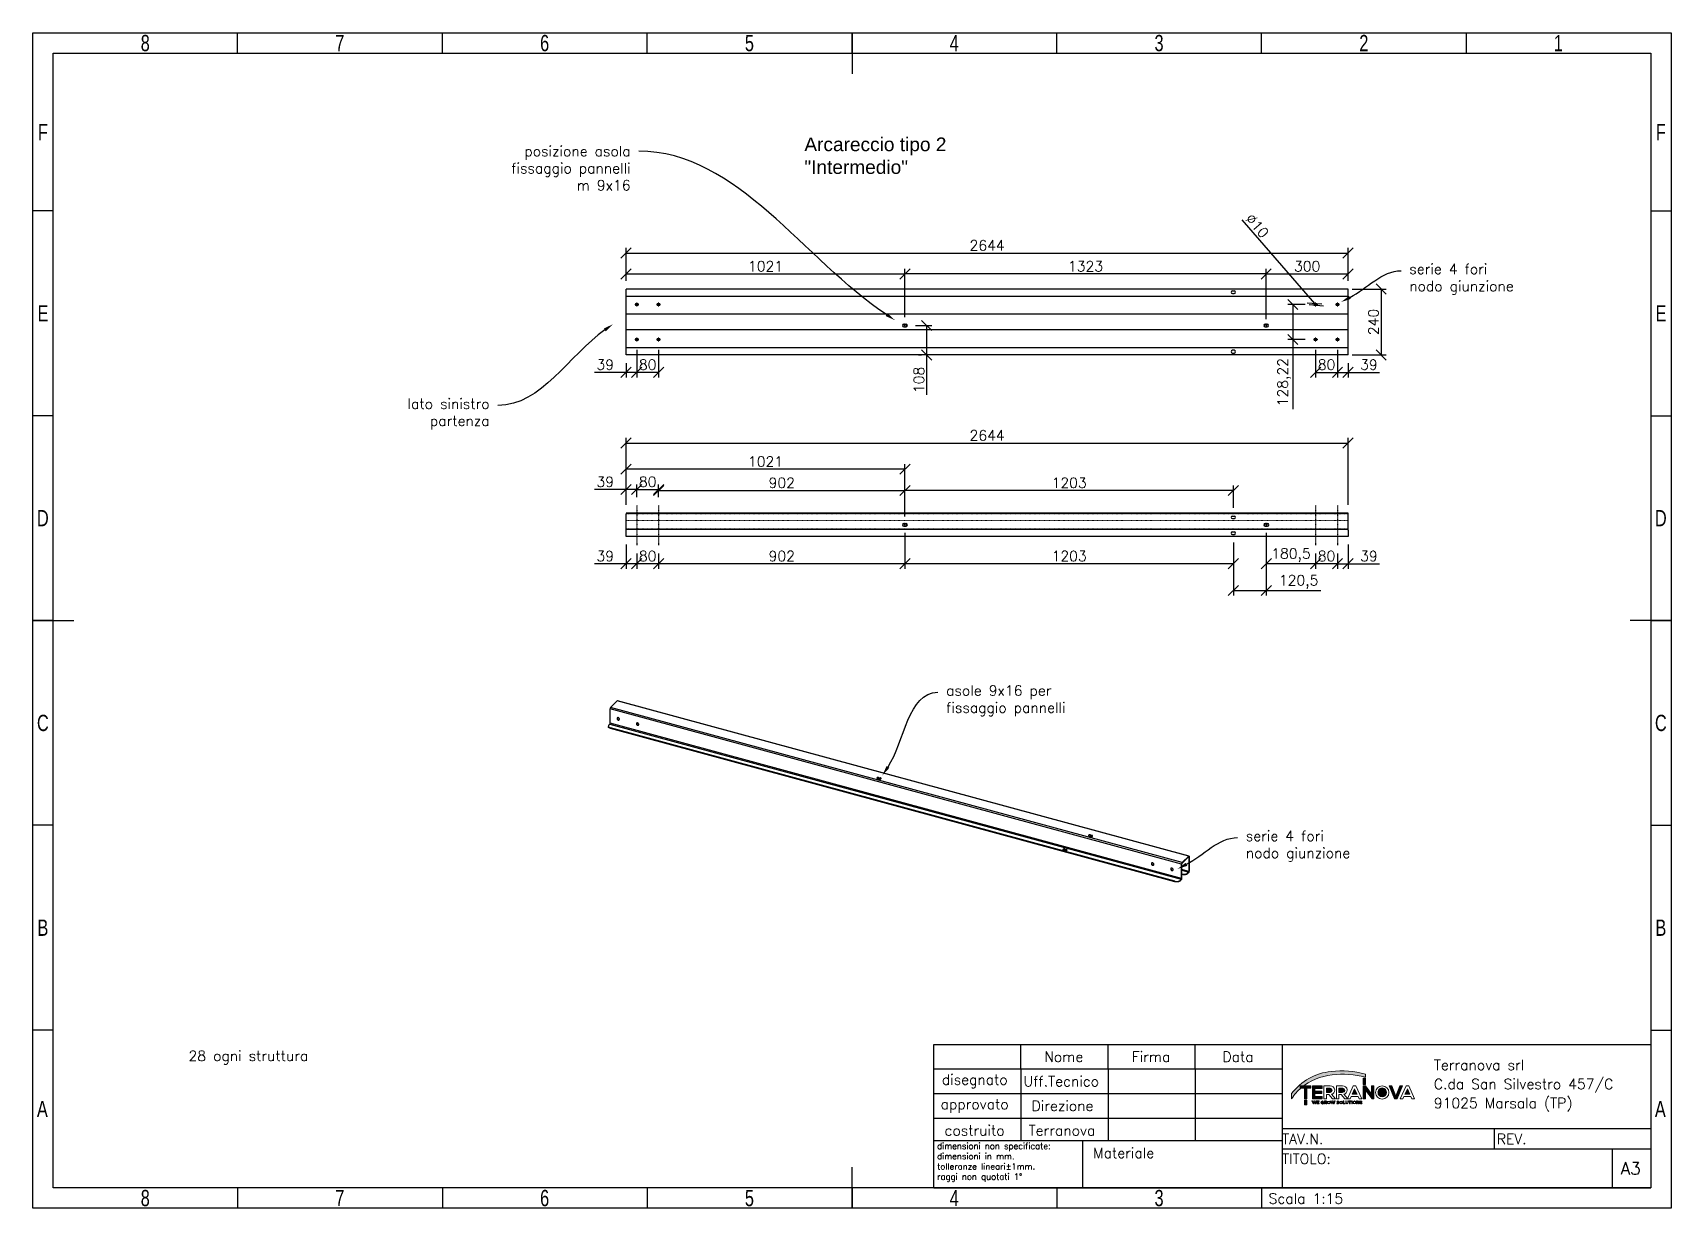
# Model space of a CAD drawing. Header units: millimetres. Extents: x -116399 to 112199, y -90759 to -31335.
# Drawn here: x -53145 to -47145, y -35640 to -31335 of the extents above; entities that cross this region are included whole.
import ezdxf
from ezdxf import colors
from ezdxf.entities.mleader import LeaderData, LeaderLine
from ezdxf.math import Vec2, Vec3

# ---------------------------------------------------------------- set-up
doc = ezdxf.new("R2010")
doc.units = ezdxf.units.MM
doc.linetypes.add('ACAD_ISO03W100', pattern=[30, 12, -18])
doc.linetypes.add('HIDDEN', pattern=[1.905, 1.27, -0.635])
doc.layers.add('Livello 1', color=7, linetype='Continuous', lineweight=0)
doc.styles.add('Annotative', font='simplex.shx', dxfattribs={"height": 2.5})
doc.styles.add('Michele', font='simplex.shx', dxfattribs={"height": 2.5})
doc.styles.add('SLDTEXTSTYLE0', font='TXT', dxfattribs={"width": 0.75})
doc.dimstyles.new('Annotative', dxfattribs={"dimscale": 0, "dimtxt": 2.5, "dimasz": 2.5, "dimexe": 1.25, "dimexo": 2, "dimtad": 1, "dimtxsty": 'Annotative', "dimblk": 'OBLIQUE', "dimcen": 2.5, "dimazin": 3, "dimtfac": 1, "dimtmove": 0, "dimatfit": 3, "dimfxl": 1})

msp = doc.modelspace()

# ---------------------------------------------------------------- texts
at = {"attachment_point": 1, "style": 'Annotative'}
for s, insert, char_height, width in [('{\\fArial|b0|i0|c0|p34;Arcareccio tipo 2\\P"Intermedio"}', (-50319.86, -31718.647), 50, 670.48493), ('28 ogni struttura', (-52575.127, -35063.299), 37.5, 886.71767)]:
    msp.add_mtext(s, dxfattribs=dict(at, insert=insert, char_height=char_height, width=width))

# ---------------------------------------------------------------- blocks, each defined once
blk = doc.blocks.new('_Oblique')
at = {"color": 0, "linetype": 'ByBlock', "lineweight": -2}
blk.add_line((-0.5, -0.5), (0.5, 0.5), dxfattribs=at)
blk = doc.blocks.new('*D197')
at = {"color": 8, "lineweight": -2}
for p, q in [((-50972.7, -33064.3), (-50972.7, -32819.1)), ((-48328.7, -33064.3), (-48328.7, -32819.1)), ((-50972.7, -32837.8), (-48328.7, -32837.8))]:
    blk.add_line(p, q, dxfattribs=at)
at = {"layer": 'Defpoints', "color": 0}
for p in [(-48328.7, -32837.8), (-50972.7, -33094.3), (-48328.7, -33094.3)]:
    blk.add_point(p, dxfattribs=at)
at = {"color": 8, "lineweight": -2, "xscale": 37.5, "yscale": 37.5, "zscale": 37.5, "rotation": 180}
blk.add_blockref('_Oblique', (-50972.7, -32837.8), dxfattribs=at)
at = {"color": 8, "lineweight": -2, "xscale": 37.5, "yscale": 37.5, "zscale": 37.5}
blk.add_blockref('_Oblique', (-48328.7, -32837.8), dxfattribs=at)
at = {"insert": (-49650.7, -32809.7), "char_height": 37.5, "attachment_point": 5, "style": 'Annotative'}
blk.add_mtext('2644', dxfattribs=at)
blk = doc.blocks.new('*D205')
at = {"color": 8, "lineweight": -2}
for p, q in [((-48328.7, -33209.8), (-48328.7, -33298.4)), ((-48367.7, -33242), (-48367.7, -33298.4)), ((-48367.7, -33279.6), (-48328.7, -33279.6)), ((-48328.7, -33279.6), (-48213.5, -33279.6))]:
    blk.add_line(p, q, dxfattribs=at)
at = {"layer": 'Defpoints', "color": 0}
for p in [(-48328.7, -33179.8), (-48367.7, -33212), (-48328.7, -33279.6)]:
    blk.add_point(p, dxfattribs=at)
at = {"color": 8, "lineweight": -2, "xscale": 37.5, "yscale": 37.5, "zscale": 37.5, "rotation": 180}
blk.add_blockref('_Oblique', (-48367.7, -33279.6), dxfattribs=at)
at = {"color": 8, "lineweight": -2, "xscale": 37.5, "yscale": 37.5, "zscale": 37.5}
blk.add_blockref('_Oblique', (-48328.7, -33279.6), dxfattribs=at)
at = {"insert": (-48252.4, -33251.5), "char_height": 37.5, "attachment_point": 5, "style": 'Annotative'}
blk.add_mtext('39', dxfattribs=at)
blk = doc.blocks.new('*D206')
at = {"color": 8, "lineweight": -2}
for p, q in [((-48447.7, -33242), (-48447.7, -33298.4)), ((-48367.7, -33279.6), (-48447.7, -33279.6)), ((-48367.7, -33242), (-48367.7, -33298.4))]:
    blk.add_line(p, q, dxfattribs=at)
at = {"layer": 'Defpoints', "color": 0}
for p in [(-48447.7, -33212), (-48367.7, -33212), (-48447.7, -33279.6)]:
    blk.add_point(p, dxfattribs=at)
at = {"color": 8, "lineweight": -2, "xscale": 37.5, "yscale": 37.5, "zscale": 37.5, "rotation": 180}
blk.add_blockref('_Oblique', (-48447.7, -33279.6), dxfattribs=at)
at = {"color": 8, "lineweight": -2, "xscale": 37.5, "yscale": 37.5, "zscale": 37.5}
blk.add_blockref('_Oblique', (-48367.7, -33279.6), dxfattribs=at)
at = {"insert": (-48407.7, -33251.5), "char_height": 37.5, "attachment_point": 5, "style": 'Annotative'}
blk.add_mtext('80', dxfattribs=at)
blk = doc.blocks.new('*D207')
at = {"color": 8, "lineweight": -2}
for p, q in [((-48628.2, -33167), (-48628.2, -33298.4)), ((-48447.7, -33279.6), (-48628.2, -33279.6)), ((-48447.7, -33242), (-48447.7, -33298.4))]:
    blk.add_line(p, q, dxfattribs=at)
at = {"layer": 'Defpoints', "color": 0}
for p in [(-48628.2, -33137), (-48447.7, -33212), (-48628.2, -33279.6)]:
    blk.add_point(p, dxfattribs=at)
at = {"color": 8, "lineweight": -2, "xscale": 37.5, "yscale": 37.5, "zscale": 37.5, "rotation": 180}
blk.add_blockref('_Oblique', (-48628.2, -33279.6), dxfattribs=at)
at = {"color": 8, "lineweight": -2, "xscale": 37.5, "yscale": 37.5, "zscale": 37.5}
blk.add_blockref('_Oblique', (-48447.7, -33279.6), dxfattribs=at)
at = {"insert": (-48538, -33247.9), "char_height": 37.5, "attachment_point": 5, "style": 'Annotative'}
blk.add_mtext('180,5', dxfattribs=at)
blk = doc.blocks.new('*D208')
at = {"color": 8, "lineweight": -2}
for p, q in [((-48628.2, -33167), (-48628.2, -33396.2)), ((-48748.7, -33202.3), (-48748.7, -33396.2)), ((-48748.7, -33377.5), (-48628.2, -33377.5)), ((-48628.2, -33377.5), (-48429.1, -33377.5))]:
    blk.add_line(p, q, dxfattribs=at)
at = {"layer": 'Defpoints', "color": 0}
for p in [(-48748.7, -33172.3), (-48628.2, -33137), (-48748.7, -33377.5)]:
    blk.add_point(p, dxfattribs=at)
at = {"color": 8, "lineweight": -2, "xscale": 37.5, "yscale": 37.5, "zscale": 37.5, "rotation": 180}
blk.add_blockref('_Oblique', (-48748.7, -33377.5), dxfattribs=at)
at = {"color": 8, "lineweight": -2, "xscale": 37.5, "yscale": 37.5, "zscale": 37.5}
blk.add_blockref('_Oblique', (-48628.2, -33377.5), dxfattribs=at)
at = {"insert": (-48509.9, -33345.8), "char_height": 37.5, "attachment_point": 5, "style": 'Annotative'}
blk.add_mtext('120,5', dxfattribs=at)
blk = doc.blocks.new('*D209')
at = {"color": 8, "lineweight": -2}
for p, q in [((-49951.7, -33167), (-49951.7, -33298.4)), ((-48748.7, -33202.3), (-48748.7, -33298.4)), ((-48748.7, -33279.6), (-49951.7, -33279.6))]:
    blk.add_line(p, q, dxfattribs=at)
at = {"layer": 'Defpoints', "color": 0}
for p in [(-49951.7, -33137), (-48748.7, -33172.3), (-49951.7, -33279.6)]:
    blk.add_point(p, dxfattribs=at)
at = {"color": 8, "lineweight": -2, "xscale": 37.5, "yscale": 37.5, "zscale": 37.5, "rotation": 180}
blk.add_blockref('_Oblique', (-49951.7, -33279.6), dxfattribs=at)
at = {"color": 8, "lineweight": -2, "xscale": 37.5, "yscale": 37.5, "zscale": 37.5}
blk.add_blockref('_Oblique', (-48748.7, -33279.6), dxfattribs=at)
at = {"insert": (-49350.2, -33251.5), "char_height": 37.5, "attachment_point": 5, "style": 'Annotative'}
blk.add_mtext('1203', dxfattribs=at)
blk = doc.blocks.new('*D210')
at = {"color": 8, "lineweight": -2}
for p, q in [((-49951.7, -33167), (-49951.7, -33298.4)), ((-50853.7, -33242), (-50853.7, -33298.4)), ((-49951.7, -33279.6), (-50853.7, -33279.6))]:
    blk.add_line(p, q, dxfattribs=at)
at = {"layer": 'Defpoints', "color": 0}
for p in [(-49951.7, -33137), (-50853.7, -33212), (-50853.7, -33279.6)]:
    blk.add_point(p, dxfattribs=at)
at = {"color": 8, "lineweight": -2, "xscale": 37.5, "yscale": 37.5, "zscale": 37.5, "rotation": 180}
blk.add_blockref('_Oblique', (-50853.7, -33279.6), dxfattribs=at)
at = {"color": 8, "lineweight": -2, "xscale": 37.5, "yscale": 37.5, "zscale": 37.5}
blk.add_blockref('_Oblique', (-49951.7, -33279.6), dxfattribs=at)
at = {"insert": (-50402.7, -33251.5), "char_height": 37.5, "attachment_point": 5, "style": 'Annotative'}
blk.add_mtext('902', dxfattribs=at)
blk = doc.blocks.new('*D211')
at = {"color": 8, "lineweight": -2}
for p, q in [((-50933.7, -33242), (-50933.7, -33298.4)), ((-50853.7, -33279.6), (-50933.7, -33279.6)), ((-50853.7, -33242), (-50853.7, -33298.4))]:
    blk.add_line(p, q, dxfattribs=at)
at = {"layer": 'Defpoints', "color": 0}
for p in [(-50933.7, -33212), (-50853.7, -33212), (-50933.7, -33279.6)]:
    blk.add_point(p, dxfattribs=at)
at = {"color": 8, "lineweight": -2, "xscale": 37.5, "yscale": 37.5, "zscale": 37.5, "rotation": 180}
blk.add_blockref('_Oblique', (-50933.7, -33279.6), dxfattribs=at)
at = {"color": 8, "lineweight": -2, "xscale": 37.5, "yscale": 37.5, "zscale": 37.5}
blk.add_blockref('_Oblique', (-50853.7, -33279.6), dxfattribs=at)
at = {"insert": (-50893.7, -33251.5), "char_height": 37.5, "attachment_point": 5, "style": 'Annotative'}
blk.add_mtext('80', dxfattribs=at)
blk = doc.blocks.new('*D212')
at = {"color": 8, "lineweight": -2}
for p, q in [((-50972.7, -33209.8), (-50972.7, -33298.4)), ((-50972.7, -33279.6), (-51087.9, -33279.6)), ((-50933.7, -33279.6), (-50972.7, -33279.6)), ((-50933.7, -33242), (-50933.7, -33298.4))]:
    blk.add_line(p, q, dxfattribs=at)
at = {"layer": 'Defpoints', "color": 0}
for p in [(-50972.7, -33179.8), (-50933.7, -33212), (-50972.7, -33279.6)]:
    blk.add_point(p, dxfattribs=at)
at = {"color": 8, "lineweight": -2, "xscale": 37.5, "yscale": 37.5, "zscale": 37.5, "rotation": 180}
blk.add_blockref('_Oblique', (-50972.7, -33279.6), dxfattribs=at)
at = {"color": 8, "lineweight": -2, "xscale": 37.5, "yscale": 37.5, "zscale": 37.5}
blk.add_blockref('_Oblique', (-50933.7, -33279.6), dxfattribs=at)
at = {"insert": (-51049, -33251.5), "char_height": 37.5, "attachment_point": 5, "style": 'Annotative'}
blk.add_mtext('39', dxfattribs=at)
blk = doc.blocks.new('1_15 TERRANOVA oriz A3')
at = {"layer": 'Livello 1'}
h = blk.add_hatch(color=40, dxfattribs=at)
edge = h.paths.add_edge_path()
edge.add_spline(control_points=[(4880.3, 491), (4839.3, 502.1), (4796.6, 505.4), (4754.3, 500.9), (4696.9, 495.3), (4644.4, 465.9), (4609.7, 419.7), (4609.7, 419.7), (4609.7, 400.1), (4609.7, 400.1), (4609.7, 400.1), (4610.5, 401.6), (4610.5, 401.6), (4619.8, 416.4), (4631.4, 429.6), (4644.8, 440.7), (4676.9, 467.7), (4716.5, 484.3), (4758.2, 488.4), (4798.9, 493.1), (4840.2, 490.4), (4879.9, 480.3), (4879.9, 480.3), (4880.3, 491), (4880.3, 491)], knot_values=[0, 0, 0, 0, 1, 1, 1, 2, 2, 2, 3, 3, 3, 4, 4, 4, 5, 5, 5, 6, 6, 6, 7, 7, 7, 8, 8, 8, 8], degree=3, periodic=0)
h = blk.add_hatch(color=252, dxfattribs=at)
edge = h.paths.add_edge_path()
edge.add_spline(control_points=[(4656.7, 439.7), (4656.7, 439.7), (4641.7, 439.7), (4641.7, 439.7), (4641.7, 439.7), (4641.7, 447.8), (4641.7, 447.8), (4641.7, 447.8), (4680.6, 447.8), (4680.6, 447.8), (4680.6, 447.8), (4680.6, 439.7), (4680.6, 439.7), (4680.6, 439.7), (4665.6, 439.7), (4665.6, 439.7), (4665.6, 439.7), (4665.6, 400.5), (4665.6, 400.5), (4665.6, 400.5), (4656.7, 400.5), (4656.7, 400.5), (4656.7, 400.5), (4656.7, 439.7), (4656.7, 439.7)], knot_values=[0, 0, 0, 0, 1, 1, 1, 2, 2, 2, 3, 3, 3, 4, 4, 4, 5, 5, 5, 6, 6, 6, 7, 7, 7, 8, 8, 8, 8], degree=3, periodic=0)
h = blk.add_hatch(color=252, dxfattribs=at)
edge = h.paths.add_edge_path()
edge.add_spline(control_points=[(4721.3, 400.5), (4721.3, 400.5), (4685.9, 400.5), (4685.9, 400.5), (4685.9, 400.5), (4685.9, 447.8), (4685.9, 447.8), (4685.9, 447.8), (4721.3, 447.8), (4721.3, 447.8), (4721.3, 447.8), (4721.3, 439.1), (4721.3, 439.1), (4721.3, 439.1), (4694.8, 439.1), (4694.8, 439.1), (4694.8, 439.1), (4694.8, 428.5), (4694.8, 428.5), (4694.8, 428.5), (4720.4, 428.5), (4720.4, 428.5), (4720.4, 428.5), (4720.4, 420.2), (4720.4, 420.2), (4720.4, 420.2), (4694.8, 420.2), (4694.8, 420.2), (4694.8, 420.2), (4694.8, 409.6), (4694.8, 409.6), (4694.8, 409.6), (4721.3, 409.6), (4721.3, 409.6), (4721.3, 409.6), (4721.3, 400.5), (4721.3, 400.5)], knot_values=[0, 0, 0, 0, 1, 1, 1, 2, 2, 2, 3, 3, 3, 4, 4, 4, 5, 5, 5, 6, 6, 6, 7, 7, 7, 8, 8, 8, 9, 9, 9, 10, 10, 10, 11, 11, 11, 12, 12, 12, 12], degree=3, periodic=0)
h = blk.add_hatch(color=252, dxfattribs=at)
edge = h.paths.add_edge_path()
edge.add_spline(control_points=[(4737.1, 439.5), (4737.1, 439.5), (4737.1, 424.3), (4737.1, 424.3), (4737.1, 424.3), (4750.7, 424.3), (4750.7, 424.3), (4754.9, 424.3), (4758.3, 427.7), (4758.3, 431.9), (4758.3, 436.1), (4754.9, 439.5), (4750.7, 439.5), (4750.7, 439.5), (4737.1, 439.5), (4737.1, 439.5)], knot_values=[0, 0, 0, 0, 1, 1, 1, 2, 2, 2, 3, 3, 3, 4, 4, 4, 5, 5, 5, 5], degree=3, periodic=0)
edge = h.paths.add_edge_path(flags=0)
h = blk.add_hatch(color=252, dxfattribs=at)
edge = h.paths.add_edge_path()
edge.add_spline(control_points=[(4782.8, 439.5), (4782.8, 439.5), (4782.8, 424.3), (4782.8, 424.3), (4782.8, 424.3), (4796.3, 424.3), (4796.3, 424.3), (4800.3, 423.9), (4804, 426.8), (4804.4, 430.8), (4804.4, 431.2), (4804.5, 431.5), (4804.4, 431.9), (4804.5, 436), (4801.2, 439.4), (4797.1, 439.5), (4796.8, 439.5), (4796.6, 439.5), (4796.3, 439.5), (4796.3, 439.5), (4782.8, 439.5), (4782.8, 439.5)], knot_values=[0, 0, 0, 0, 1, 1, 1, 2, 2, 2, 3, 3, 3, 4, 4, 4, 5, 5, 5, 6, 6, 6, 7, 7, 7, 7], degree=3, periodic=0)
edge = h.paths.add_edge_path(flags=0)
h = blk.add_hatch(color=252, dxfattribs=at)
edge = h.paths.add_edge_path()
edge.add_spline(control_points=[(4840.7, 437.9), (4840.7, 437.9), (4832, 417.8), (4832, 417.8), (4832, 417.8), (4849.5, 417.8), (4849.5, 417.8), (4849.5, 417.8), (4840.7, 437.9), (4840.7, 437.9)], knot_values=[0, 0, 0, 0, 1, 1, 1, 2, 2, 2, 3, 3, 3, 3], degree=3, periodic=0)
edge = h.paths.add_edge_path(flags=0)
h = blk.add_hatch(color=74, dxfattribs=at)
h.dxf.hatch_style = 2
h.paths.add_polyline_path([(4871.4, 476.4), (4880.2, 476.4), (4880.2, 452.6), (4871.4, 452.6)])
h = blk.add_hatch(color=252, dxfattribs=at)
edge = h.paths.add_edge_path()
edge.add_spline(control_points=[(4901.8, 448.1), (4901.8, 448.1), (4910.7, 448.1), (4910.7, 448.1), (4910.7, 448.1), (4910.7, 400.5), (4910.7, 400.5), (4910.7, 400.5), (4905.4, 400.5), (4905.4, 400.5), (4905.4, 400.5), (4880.5, 432.2), (4880.5, 432.2), (4880.5, 432.2), (4880.5, 400.5), (4880.5, 400.5), (4880.5, 400.5), (4871.7, 400.5), (4871.7, 400.5), (4871.7, 400.5), (4871.7, 447.8), (4871.7, 447.8), (4871.7, 447.8), (4880.1, 447.8), (4880.1, 447.8), (4880.1, 447.8), (4902, 418.4), (4902, 418.4), (4902, 418.4), (4901.8, 448.1), (4901.8, 448.1)], knot_values=[0, 0, 0, 0, 1, 1, 1, 2, 2, 2, 3, 3, 3, 4, 4, 4, 5, 5, 5, 6, 6, 6, 7, 7, 7, 8, 8, 8, 9, 9, 9, 10, 10, 10, 10], degree=3, periodic=0)
h = blk.add_hatch(color=252, dxfattribs=at)
edge = h.paths.add_edge_path()
edge.add_spline(control_points=[(4926.2, 423.9), (4926.2, 415.3), (4933.1, 408.4), (4941.7, 408.4), (4950.3, 408.4), (4957.2, 415.3), (4957.2, 423.9), (4957.9, 432.5), (4951.6, 440), (4943, 440.7), (4934.4, 441.4), (4926.9, 435), (4926.2, 426.5), (4926.1, 425.6), (4926.1, 424.8), (4926.2, 423.9)], knot_values=[0, 0, 0, 0, 1, 1, 1, 2, 2, 2, 3, 3, 3, 4, 4, 4, 5, 5, 5, 5], degree=3, periodic=0)
edge = h.paths.add_edge_path(flags=0)
h = blk.add_hatch(color=252, dxfattribs=at)
edge = h.paths.add_edge_path()
edge.add_spline(control_points=[(4996, 400.5), (4996, 400.5), (4986.7, 400.5), (4986.7, 400.5), (4986.7, 400.5), (4967, 448.1), (4967, 448.1), (4967, 448.1), (4977, 448.1), (4977, 448.1), (4977, 448.1), (4991.2, 411), (4991.2, 411), (4991.2, 411), (5005.6, 448.1), (5005.6, 448.1), (5005.6, 448.1), (5015.6, 448.1), (5015.6, 448.1), (5015.6, 448.1), (4996, 400.5), (4996, 400.5)], knot_values=[0, 0, 0, 0, 1, 1, 1, 2, 2, 2, 3, 3, 3, 4, 4, 4, 5, 5, 5, 6, 6, 6, 7, 7, 7, 7], degree=3, periodic=0)
h = blk.add_hatch(color=252, dxfattribs=at)
edge = h.paths.add_edge_path()
edge.add_spline(control_points=[(5033.7, 437.9), (5033.7, 437.9), (5024.9, 417.8), (5024.9, 417.8), (5024.9, 417.8), (5042.5, 417.8), (5042.5, 417.8), (5042.5, 417.8), (5033.7, 437.9), (5033.7, 437.9)], knot_values=[0, 0, 0, 0, 1, 1, 1, 2, 2, 2, 3, 3, 3, 3], degree=3, periodic=0)
edge = h.paths.add_edge_path(flags=0)
h = blk.add_hatch(color=94, dxfattribs=at)
h.dxf.hatch_style = 2
h.paths.add_polyline_path([(4656.8, 395.7), (4665.6, 395.7), (4665.6, 379.3), (4656.8, 379.3)])
h = blk.add_hatch(color=74, dxfattribs=at)
h.dxf.hatch_style = 2
h.paths.add_polyline_path([(4656.8, 395.7), (4665.6, 395.7), (4665.6, 379.3), (4656.8, 379.3)])
at = {"color": 7, "linetype": 'Continuous'}
for p, q in [((0, 0), (0, 4305)), ((0, 4305), (6000, 4305)), ((750, 4230), (750, 4305)), ((1500, 4230), (1500, 4305)), ((2250, 4230), (2250, 4305)), ((3000, 4305), (3000, 4155)), ((3000, 4230), (3000, 4305)), ((3750, 4230), (3750, 4305)), ((4500, 4230), (4500, 4305)), ((5250, 4230), (5250, 4305)), ((6000, 4305), (6000, 0)), ((75, 75), (75, 4230)), ((75, 4230), (5925, 4230)), ((5925, 4230), (5925, 75)), ((75, 3652.5), (0, 3652.5)), ((5925, 3652.5), (6000, 3652.5)), ((75, 2902.5), (0, 2902.5)), ((5925, 2902.5), (6000, 2902.5)), ((0, 2152.5), (150, 2152.5)), ((75, 2152.5), (0, 2152.5)), ((6000, 2152.5), (5850, 2152.5)), ((5925, 2152.5), (6000, 2152.5)), ((75, 1402.5), (0, 1402.5)), ((5925, 1402.5), (6000, 1402.5)), ((75, 652.5), (0, 652.5)), ((5925, 652.5), (6000, 652.5)), ((3000, 0), (3000, 150)), ((5925, 75), (75, 75)), ((750, 75), (750, 0)), ((1500, 75), (1500, 0)), ((2250, 75), (2250, 0)), ((3000, 75), (3000, 0)), ((3750, 75), (3750, 0)), ((4500, 75), (4500, 0)), ((6000, 0), (0, 0))]:
    blk.add_line(p, q, dxfattribs=at)
for p, q in [((3300, 75), (3300, 600)), ((3300, 600), (5925, 600)), ((3618.7, 510), (3618.7, 600)), ((3937.5, 510), (3937.5, 600)), ((4256.2, 510), (4256.2, 600)), ((4575, 600), (4575, 75)), ((5925, 600), (5925, 75)), ((3300, 510), (4575, 510)), ((3618.7, 510), (3618.7, 247.5)), ((3937.5, 510), (3937.5, 247.5)), ((4256.2, 510), (4256.2, 247.5)), ((3300, 420), (4575, 420)), ((3300, 330), (4575, 330)), ((3300, 247.5), (4575, 247.5)), ((3844.2, 247.5), (3844.2, 75)), ((5925, 291.3), (4575, 291.3)), ((5352.5, 216.3), (5352.5, 291.3)), ((5925, 216.3), (4575, 216.3)), ((5783.7, 216.3), (5783.7, 75)), ((3300, 75), (5925, 75))]:
    blk.add_line(p, q)
at = {"layer": 'Livello 1'}
for points in [[(4871.4, 476.4), (4880.2, 476.4), (4880.2, 452.6), (4871.4, 452.6)], [(4656.8, 395.7), (4665.6, 395.7), (4665.6, 379.3), (4656.8, 379.3)], [(4656.8, 395.7), (4665.6, 395.7), (4665.6, 379.3), (4656.8, 379.3)]]:
    blk.add_lwpolyline(points, close=True, dxfattribs=at)
for points, knots in [([(4880.3, 491), (4839.3, 502.1), (4796.6, 505.4), (4754.3, 500.9), (4696.9, 495.3), (4644.4, 465.9), (4609.7, 419.7), (4609.7, 419.7), (4609.7, 400.1), (4609.7, 400.1), (4609.7, 400.1), (4610.5, 401.6), (4610.5, 401.6), (4619.8, 416.4), (4631.4, 429.6), (4644.8, 440.7), (4676.9, 467.7), (4716.5, 484.3), (4758.2, 488.4), (4798.9, 493.1), (4840.2, 490.4), (4879.9, 480.3), (4879.9, 480.3), (4880.3, 491), (4880.3, 491)], [0, 0, 0, 0, 1, 1, 1, 2, 2, 2, 3, 3, 3, 4, 4, 4, 5, 5, 5, 6, 6, 6, 7, 7, 7, 8, 8, 8, 8]), ([(4656.7, 439.7), (4656.7, 439.7), (4641.7, 439.7), (4641.7, 439.7), (4641.7, 439.7), (4641.7, 447.8), (4641.7, 447.8), (4641.7, 447.8), (4680.6, 447.8), (4680.6, 447.8), (4680.6, 447.8), (4680.6, 439.7), (4680.6, 439.7), (4680.6, 439.7), (4665.6, 439.7), (4665.6, 439.7), (4665.6, 439.7), (4665.6, 400.5), (4665.6, 400.5), (4665.6, 400.5), (4656.7, 400.5), (4656.7, 400.5), (4656.7, 400.5), (4656.7, 439.7), (4656.7, 439.7)], [0, 0, 0, 0, 1, 1, 1, 2, 2, 2, 3, 3, 3, 4, 4, 4, 5, 5, 5, 6, 6, 6, 7, 7, 7, 8, 8, 8, 8]), ([(4721.3, 400.5), (4721.3, 400.5), (4685.9, 400.5), (4685.9, 400.5), (4685.9, 400.5), (4685.9, 447.8), (4685.9, 447.8), (4685.9, 447.8), (4721.3, 447.8), (4721.3, 447.8), (4721.3, 447.8), (4721.3, 439.1), (4721.3, 439.1), (4721.3, 439.1), (4694.8, 439.1), (4694.8, 439.1), (4694.8, 439.1), (4694.8, 428.5), (4694.8, 428.5), (4694.8, 428.5), (4720.4, 428.5), (4720.4, 428.5), (4720.4, 428.5), (4720.4, 420.2), (4720.4, 420.2), (4720.4, 420.2), (4694.8, 420.2), (4694.8, 420.2), (4694.8, 420.2), (4694.8, 409.6), (4694.8, 409.6), (4694.8, 409.6), (4721.3, 409.6), (4721.3, 409.6), (4721.3, 409.6), (4721.3, 400.5), (4721.3, 400.5)], [0, 0, 0, 0, 1, 1, 1, 2, 2, 2, 3, 3, 3, 4, 4, 4, 5, 5, 5, 6, 6, 6, 7, 7, 7, 8, 8, 8, 9, 9, 9, 10, 10, 10, 11, 11, 11, 12, 12, 12, 12]), ([(4770.1, 400.5), (4770.1, 400.5), (4759.5, 400.5), (4759.5, 400.5), (4759.5, 400.5), (4745.7, 416.3), (4745.7, 416.3), (4745.7, 416.3), (4737.1, 416.3), (4737.1, 416.3), (4737.1, 416.3), (4737.1, 400.5), (4737.1, 400.5), (4737.1, 400.5), (4728.2, 400.5), (4728.2, 400.5), (4728.2, 400.5), (4728.2, 448.1), (4728.2, 448.1), (4728.2, 448.1), (4750.7, 448.1), (4750.7, 448.1), (4759.5, 448.7), (4767.1, 442.2), (4767.7, 433.4), (4767.8, 433), (4767.8, 432.6), (4767.8, 432.2), (4768.3, 424.9), (4763.1, 418.4), (4755.8, 417.3), (4755.8, 417.3), (4770.1, 401.1), (4770.1, 401.1), (4770.1, 401.1), (4770.1, 400.5), (4770.1, 400.5)], [0, 0, 0, 0, 1, 1, 1, 2, 2, 2, 3, 3, 3, 4, 4, 4, 5, 5, 5, 6, 6, 6, 7, 7, 7, 8, 8, 8, 9, 9, 9, 10, 10, 10, 11, 11, 11, 12, 12, 12, 12]), ([(4737.1, 439.5), (4737.1, 439.5), (4737.1, 424.3), (4737.1, 424.3), (4737.1, 424.3), (4750.7, 424.3), (4750.7, 424.3), (4754.9, 424.3), (4758.3, 427.7), (4758.3, 431.9), (4758.3, 436.1), (4754.9, 439.5), (4750.7, 439.5), (4750.7, 439.5), (4737.1, 439.5), (4737.1, 439.5)], [0, 0, 0, 0, 1, 1, 1, 2, 2, 2, 3, 3, 3, 4, 4, 4, 5, 5, 5, 5]), ([(4815.7, 400.5), (4815.7, 400.5), (4805.1, 400.5), (4805.1, 400.5), (4805.1, 400.5), (4791.4, 416.3), (4791.4, 416.3), (4791.4, 416.3), (4782.8, 416.3), (4782.8, 416.3), (4782.8, 416.3), (4782.8, 400.5), (4782.8, 400.5), (4782.8, 400.5), (4773.7, 400.5), (4773.7, 400.5), (4773.7, 400.5), (4773.7, 448.1), (4773.7, 448.1), (4773.7, 448.1), (4796.2, 448.1), (4796.2, 448.1), (4804.9, 448.7), (4812.5, 442.2), (4813.2, 433.4), (4813.2, 433), (4813.2, 432.6), (4813.2, 432.2), (4813.8, 424.9), (4808.5, 418.4), (4801.3, 417.3), (4801.3, 417.3), (4815.6, 401.1), (4815.6, 401.1), (4815.6, 401.1), (4815.7, 400.5), (4815.7, 400.5)], [0, 0, 0, 0, 1, 1, 1, 2, 2, 2, 3, 3, 3, 4, 4, 4, 5, 5, 5, 6, 6, 6, 7, 7, 7, 8, 8, 8, 9, 9, 9, 10, 10, 10, 11, 11, 11, 12, 12, 12, 12]), ([(4782.8, 439.5), (4782.8, 439.5), (4782.8, 424.3), (4782.8, 424.3), (4782.8, 424.3), (4796.3, 424.3), (4796.3, 424.3), (4800.3, 423.9), (4804, 426.8), (4804.4, 430.8), (4804.4, 431.2), (4804.5, 431.5), (4804.4, 431.9), (4804.5, 436), (4801.2, 439.4), (4797.1, 439.5), (4796.8, 439.5), (4796.6, 439.5), (4796.3, 439.5), (4796.3, 439.5), (4782.8, 439.5), (4782.8, 439.5)], [0, 0, 0, 0, 1, 1, 1, 2, 2, 2, 3, 3, 3, 4, 4, 4, 5, 5, 5, 6, 6, 6, 7, 7, 7, 7]), ([(4853.1, 409.5), (4853.1, 409.5), (4828.2, 409.5), (4828.2, 409.5), (4828.2, 409.5), (4824.1, 400.5), (4824.1, 400.5), (4824.1, 400.5), (4814.5, 400.5), (4814.5, 400.5), (4814.5, 400.5), (4835.7, 447.8), (4835.7, 447.8), (4835.7, 447.8), (4845.4, 447.8), (4845.4, 447.8), (4845.4, 447.8), (4866.6, 400.5), (4866.6, 400.5), (4866.6, 400.5), (4856.9, 400.5), (4856.9, 400.5), (4856.9, 400.5), (4853.1, 409.5), (4853.1, 409.5)], [0, 0, 0, 0, 1, 1, 1, 2, 2, 2, 3, 3, 3, 4, 4, 4, 5, 5, 5, 6, 6, 6, 7, 7, 7, 8, 8, 8, 8]), ([(4840.7, 437.9), (4840.7, 437.9), (4832, 417.8), (4832, 417.8), (4832, 417.8), (4849.5, 417.8), (4849.5, 417.8), (4849.5, 417.8), (4840.7, 437.9), (4840.7, 437.9)], [0, 0, 0, 0, 1, 1, 1, 2, 2, 2, 3, 3, 3, 3]), ([(4901.8, 448.1), (4901.8, 448.1), (4910.7, 448.1), (4910.7, 448.1), (4910.7, 448.1), (4910.7, 400.5), (4910.7, 400.5), (4910.7, 400.5), (4905.4, 400.5), (4905.4, 400.5), (4905.4, 400.5), (4880.5, 432.2), (4880.5, 432.2), (4880.5, 432.2), (4880.5, 400.5), (4880.5, 400.5), (4880.5, 400.5), (4871.7, 400.5), (4871.7, 400.5), (4871.7, 400.5), (4871.7, 447.8), (4871.7, 447.8), (4871.7, 447.8), (4880.1, 447.8), (4880.1, 447.8), (4880.1, 447.8), (4902, 418.4), (4902, 418.4), (4902, 418.4), (4901.8, 448.1), (4901.8, 448.1)], [0, 0, 0, 0, 1, 1, 1, 2, 2, 2, 3, 3, 3, 4, 4, 4, 5, 5, 5, 6, 6, 6, 7, 7, 7, 8, 8, 8, 9, 9, 9, 10, 10, 10, 10]), ([(4966, 423.9), (4966, 410.5), (4955.2, 399.6), (4941.7, 399.6), (4928.3, 399.6), (4917.4, 410.4), (4917.4, 423.8), (4917.4, 423.9), (4917.4, 423.9), (4917.4, 423.9), (4917.4, 437.3), (4928.3, 448.2), (4941.7, 448.2), (4955.1, 448.2), (4966, 437.4), (4966, 424), (4966, 423.9), (4966, 423.9), (4966, 423.9)], [0, 0, 0, 0, 1, 1, 1, 2, 2, 2, 3, 3, 3, 4, 4, 4, 5, 5, 5, 6, 6, 6, 6]), ([(4926.2, 423.9), (4926.2, 415.3), (4933.1, 408.4), (4941.7, 408.4), (4950.3, 408.4), (4957.2, 415.3), (4957.2, 423.9), (4957.9, 432.5), (4951.6, 440), (4943, 440.7), (4934.4, 441.4), (4926.9, 435), (4926.2, 426.5), (4926.1, 425.6), (4926.1, 424.8), (4926.2, 423.9)], [0, 0, 0, 0, 1, 1, 1, 2, 2, 2, 3, 3, 3, 4, 4, 4, 5, 5, 5, 5]), ([(4996, 400.5), (4996, 400.5), (4986.7, 400.5), (4986.7, 400.5), (4986.7, 400.5), (4967, 448.1), (4967, 448.1), (4967, 448.1), (4977, 448.1), (4977, 448.1), (4977, 448.1), (4991.2, 411), (4991.2, 411), (4991.2, 411), (5005.6, 448.1), (5005.6, 448.1), (5005.6, 448.1), (5015.6, 448.1), (5015.6, 448.1), (5015.6, 448.1), (4996, 400.5), (4996, 400.5)], [0, 0, 0, 0, 1, 1, 1, 2, 2, 2, 3, 3, 3, 4, 4, 4, 5, 5, 5, 6, 6, 6, 7, 7, 7, 7]), ([(5046.1, 409.5), (5046.1, 409.5), (5021.4, 409.5), (5021.4, 409.5), (5021.4, 409.5), (5017.1, 400.5), (5017.1, 400.5), (5017.1, 400.5), (5007.6, 400.5), (5007.6, 400.5), (5007.6, 400.5), (5028.8, 447.8), (5028.8, 447.8), (5028.8, 447.8), (5038.5, 447.8), (5038.5, 447.8), (5038.5, 447.8), (5059.7, 400.5), (5059.7, 400.5), (5059.7, 400.5), (5049.9, 400.5), (5049.9, 400.5), (5049.9, 400.5), (5046.1, 409.5), (5046.1, 409.5)], [0, 0, 0, 0, 1, 1, 1, 2, 2, 2, 3, 3, 3, 4, 4, 4, 5, 5, 5, 6, 6, 6, 7, 7, 7, 8, 8, 8, 8]), ([(5033.7, 437.9), (5033.7, 437.9), (5024.9, 417.8), (5024.9, 417.8), (5024.9, 417.8), (5042.5, 417.8), (5042.5, 417.8), (5042.5, 417.8), (5033.7, 437.9), (5033.7, 437.9)], [0, 0, 0, 0, 1, 1, 1, 2, 2, 2, 3, 3, 3, 3]), ([(4684.5, 392.9), (4684.5, 392.9), (4686.5, 392.9), (4686.5, 392.9), (4686.5, 392.9), (4689.1, 385), (4689.1, 385), (4689.1, 385), (4691.7, 392.9), (4691.7, 392.9), (4691.7, 392.9), (4693.3, 392.9), (4693.3, 392.9), (4693.3, 392.9), (4696, 385), (4696, 385), (4696, 385), (4698.5, 392.9), (4698.5, 392.9), (4698.5, 392.9), (4700.5, 392.9), (4700.5, 392.9), (4700.5, 392.9), (4696.8, 382.3), (4696.8, 382.3), (4696.8, 382.3), (4695.1, 382.3), (4695.1, 382.3), (4695.1, 382.3), (4692.5, 390), (4692.5, 390), (4692.5, 390), (4689.9, 382.3), (4689.9, 382.3), (4689.9, 382.3), (4688.2, 382.3), (4688.2, 382.3), (4688.2, 382.3), (4684.5, 392.9), (4684.5, 392.9)], [0, 0, 0, 0, 1, 1, 1, 2, 2, 2, 3, 3, 3, 4, 4, 4, 5, 5, 5, 6, 6, 6, 7, 7, 7, 8, 8, 8, 9, 9, 9, 10, 10, 10, 11, 11, 11, 12, 12, 12, 13, 13, 13, 13]), ([(4702.6, 392.9), (4702.6, 392.9), (4710.5, 392.9), (4710.5, 392.9), (4710.5, 392.9), (4710.5, 391.2), (4710.5, 391.2), (4710.5, 391.2), (4704.4, 391.2), (4704.4, 391.2), (4704.4, 391.2), (4704.4, 388.4), (4704.4, 388.4), (4704.4, 388.4), (4709.7, 388.4), (4709.7, 388.4), (4709.7, 388.4), (4709.7, 386.8), (4709.7, 386.8), (4709.7, 386.8), (4704.4, 386.8), (4704.4, 386.8), (4704.4, 386.8), (4704.4, 383.8), (4704.4, 383.8), (4704.4, 383.8), (4710.6, 383.8), (4710.6, 383.8), (4710.6, 383.8), (4710.6, 382.2), (4710.6, 382.2), (4710.6, 382.2), (4702.6, 382.2), (4702.6, 382.2), (4702.6, 382.2), (4702.6, 392.9), (4702.6, 392.9)], [0, 0, 0, 0, 1, 1, 1, 2, 2, 2, 3, 3, 3, 4, 4, 4, 5, 5, 5, 6, 6, 6, 7, 7, 7, 8, 8, 8, 9, 9, 9, 10, 10, 10, 11, 11, 11, 12, 12, 12, 12]), ([(4717.2, 387.5), (4717.2, 387.5), (4717.2, 387.5), (4717.2, 387.5), (4717.2, 390.4), (4719.6, 392.8), (4722.5, 392.8), (4724, 392.9), (4725.5, 392.3), (4726.6, 391.4), (4726.6, 391.4), (4725.4, 389.9), (4725.4, 389.9), (4724.6, 390.7), (4723.5, 391.1), (4722.4, 391.1), (4720.4, 391), (4718.9, 389.3), (4719, 387.3), (4719, 387.3), (4719, 387.3), (4719, 387.3), (4718.8, 385.3), (4720.3, 383.6), (4722.3, 383.4), (4722.4, 383.4), (4722.5, 383.4), (4722.6, 383.4), (4723.5, 383.4), (4724.4, 383.7), (4725.2, 384.3), (4725.2, 384.3), (4725.2, 386.3), (4725.2, 386.3), (4725.2, 386.3), (4722.4, 386.3), (4722.4, 386.3), (4722.4, 386.3), (4722.4, 387.9), (4722.4, 387.9), (4722.4, 387.9), (4727, 387.9), (4727, 387.9), (4727, 387.9), (4727, 383.4), (4727, 383.4), (4725.8, 382.3), (4724.2, 381.7), (4722.5, 381.7), (4719.6, 381.7), (4717.2, 384.1), (4717.2, 387), (4717.2, 387.2), (4717.2, 387.3), (4717.2, 387.5)], [0, 0, 0, 0, 1, 1, 1, 2, 2, 2, 3, 3, 3, 4, 4, 4, 5, 5, 5, 6, 6, 6, 7, 7, 7, 8, 8, 8, 9, 9, 9, 10, 10, 10, 11, 11, 11, 12, 12, 12, 13, 13, 13, 14, 14, 14, 15, 15, 15, 16, 16, 16, 17, 17, 17, 18, 18, 18, 18]), ([(4729.9, 392.9), (4729.9, 392.9), (4734.6, 392.9), (4734.6, 392.9), (4735.8, 392.9), (4736.9, 392.6), (4737.7, 391.8), (4738.3, 391.2), (4738.6, 390.4), (4738.6, 389.5), (4738.6, 389.5), (4738.6, 389.5), (4738.6, 389.5), (4738.7, 388), (4737.6, 386.6), (4736.1, 386.3), (4736.1, 386.3), (4738.9, 382.3), (4738.9, 382.3), (4738.9, 382.3), (4736.7, 382.3), (4736.7, 382.3), (4736.7, 382.3), (4734, 386), (4734, 386), (4734, 386), (4731.6, 386), (4731.6, 386), (4731.6, 386), (4731.6, 382.3), (4731.6, 382.3), (4731.6, 382.3), (4729.8, 382.3), (4729.8, 382.3), (4729.8, 382.3), (4729.9, 392.9), (4729.9, 392.9)], [0, 0, 0, 0, 1, 1, 1, 2, 2, 2, 3, 3, 3, 4, 4, 4, 5, 5, 5, 6, 6, 6, 7, 7, 7, 8, 8, 8, 9, 9, 9, 10, 10, 10, 11, 11, 11, 12, 12, 12, 12]), ([(4734.5, 387.6), (4735.9, 387.6), (4736.7, 388.3), (4736.7, 389.3), (4736.7, 389.3), (4736.7, 389.3), (4736.7, 389.3), (4736.7, 390.5), (4735.9, 391.1), (4734.5, 391.1), (4734.5, 391.1), (4731.7, 391.1), (4731.7, 391.1), (4731.7, 391.1), (4731.7, 387.5), (4731.7, 387.5), (4731.7, 387.5), (4734.5, 387.6), (4734.5, 387.6)], [0, 0, 0, 0, 1, 1, 1, 2, 2, 2, 3, 3, 3, 4, 4, 4, 5, 5, 5, 6, 6, 6, 6]), ([(4740.6, 387.5), (4740.6, 387.5), (4740.6, 387.5), (4740.6, 387.5), (4740.9, 390.6), (4743.7, 392.8), (4746.8, 392.5), (4749.4, 392.3), (4751.5, 390.2), (4751.8, 387.5), (4751.8, 387.5), (4751.8, 387.5), (4751.8, 387.5), (4751.9, 384.6), (4749.7, 382.1), (4746.8, 381.9), (4746.6, 381.9), (4746.4, 381.9), (4746.2, 381.9), (4743.3, 381.8), (4740.8, 384), (4740.6, 386.9), (4740.6, 387.1), (4740.6, 387.3), (4740.6, 387.5)], [0, 0, 0, 0, 1, 1, 1, 2, 2, 2, 3, 3, 3, 4, 4, 4, 5, 5, 5, 6, 6, 6, 7, 7, 7, 8, 8, 8, 8]), ([(4749.8, 387.5), (4749.8, 387.5), (4749.8, 387.5), (4749.8, 387.5), (4749.9, 389.5), (4748.4, 391.2), (4746.3, 391.3), (4746.3, 391.3), (4746.2, 391.3), (4746.2, 391.3), (4744.2, 391.3), (4742.6, 389.7), (4742.6, 387.7), (4742.6, 387.6), (4742.6, 387.6), (4742.6, 387.5), (4742.6, 387.5), (4742.6, 387.5), (4742.6, 387.5), (4742.5, 385.5), (4744.1, 383.8), (4746.1, 383.7), (4746.1, 383.7), (4746.2, 383.7), (4746.2, 383.7), (4748.2, 383.7), (4749.8, 385.3), (4749.8, 387.3), (4749.8, 387.3), (4749.8, 387.4), (4749.8, 387.5)], [0, 0, 0, 0, 1, 1, 1, 2, 2, 2, 3, 3, 3, 4, 4, 4, 5, 5, 5, 6, 6, 6, 7, 7, 7, 8, 8, 8, 9, 9, 9, 10, 10, 10, 10]), ([(4752.9, 392.9), (4752.9, 392.9), (4754.9, 392.9), (4754.9, 392.9), (4754.9, 392.9), (4757.5, 385), (4757.5, 385), (4757.5, 385), (4760, 392.9), (4760, 392.9), (4760, 392.9), (4761.6, 392.9), (4761.6, 392.9), (4761.6, 392.9), (4764.3, 385), (4764.3, 385), (4764.3, 385), (4766.8, 392.9), (4766.8, 392.9), (4766.8, 392.9), (4768.8, 392.9), (4768.8, 392.9), (4768.8, 392.9), (4765.1, 382.3), (4765.1, 382.3), (4765.1, 382.3), (4763.4, 382.3), (4763.4, 382.3), (4763.4, 382.3), (4760.8, 390), (4760.8, 390), (4760.8, 390), (4758.2, 382.3), (4758.2, 382.3), (4758.2, 382.3), (4756.6, 382.3), (4756.6, 382.3), (4756.6, 382.3), (4752.9, 392.9), (4752.9, 392.9)], [0, 0, 0, 0, 1, 1, 1, 2, 2, 2, 3, 3, 3, 4, 4, 4, 5, 5, 5, 6, 6, 6, 7, 7, 7, 8, 8, 8, 9, 9, 9, 10, 10, 10, 11, 11, 11, 12, 12, 12, 13, 13, 13, 13]), ([(4774.9, 383.7), (4774.9, 383.7), (4776.1, 385.1), (4776.1, 385.1), (4777, 384.2), (4778.2, 383.7), (4779.4, 383.7), (4780.6, 383.7), (4781.3, 384.2), (4781.3, 385.1), (4781.3, 385.1), (4781.3, 385.1), (4781.3, 385.1), (4781.3, 385.9), (4780.9, 386.2), (4778.9, 386.7), (4777, 387.2), (4775.3, 387.9), (4775.3, 389.9), (4775.3, 389.9), (4775.3, 389.9), (4775.3, 389.9), (4775.4, 391.7), (4776.9, 393.1), (4778.8, 393.1), (4778.8, 393.1), (4778.9, 393.1), (4779, 393), (4780.4, 393.1), (4781.8, 392.6), (4782.9, 391.7), (4782.9, 391.7), (4781.9, 390.2), (4781.9, 390.2), (4781.1, 390.9), (4780.1, 391.3), (4779, 391.4), (4777.9, 391.4), (4777.2, 390.8), (4777.2, 390.1), (4777.2, 390.1), (4777.2, 390.1), (4777.2, 390.1), (4777.2, 389.2), (4777.7, 388.9), (4779.8, 388.4), (4781.9, 387.9), (4783.2, 387), (4783.2, 385.3), (4783.2, 385.3), (4783.2, 385.3), (4783.2, 385.3), (4783.2, 383.3), (4781.6, 382.1), (4779.4, 382.1), (4777.8, 382.1), (4776.2, 382.6), (4774.9, 383.7)], [0, 0, 0, 0, 1, 1, 1, 2, 2, 2, 3, 3, 3, 4, 4, 4, 5, 5, 5, 6, 6, 6, 7, 7, 7, 8, 8, 8, 9, 9, 9, 10, 10, 10, 11, 11, 11, 12, 12, 12, 13, 13, 13, 14, 14, 14, 15, 15, 15, 16, 16, 16, 17, 17, 17, 18, 18, 18, 19, 19, 19, 19]), ([(4785.1, 387.5), (4785.1, 387.5), (4785.1, 387.5), (4785.1, 387.5), (4785.4, 390.6), (4788.2, 392.8), (4791.3, 392.5), (4793.9, 392.3), (4796, 390.2), (4796.3, 387.5), (4796.3, 387.5), (4796.3, 387.5), (4796.3, 387.5), (4796.4, 384.6), (4794.2, 382.1), (4791.3, 381.9), (4791.1, 381.9), (4790.9, 381.9), (4790.7, 381.9), (4787.8, 381.8), (4785.3, 384), (4785.1, 386.9), (4785.1, 387.1), (4785.1, 387.3), (4785.1, 387.5)], [0, 0, 0, 0, 1, 1, 1, 2, 2, 2, 3, 3, 3, 4, 4, 4, 5, 5, 5, 6, 6, 6, 7, 7, 7, 8, 8, 8, 8]), ([(4794.3, 387.5), (4794.3, 387.5), (4794.3, 387.5), (4794.3, 387.5), (4794.4, 389.5), (4792.8, 391.2), (4790.7, 391.3), (4790.7, 391.3), (4790.7, 391.3), (4790.7, 391.3), (4788.7, 391.3), (4787.1, 389.7), (4787.1, 387.7), (4787.1, 387.6), (4787.1, 387.6), (4787.1, 387.5), (4787.1, 387.5), (4787.1, 387.5), (4787.1, 387.5), (4787, 385.5), (4788.6, 383.8), (4790.6, 383.7), (4790.6, 383.7), (4790.7, 383.7), (4790.7, 383.7), (4792.7, 383.7), (4794.3, 385.3), (4794.3, 387.3), (4794.3, 387.3), (4794.3, 387.4), (4794.3, 387.5), (4794.3, 387.5), (4794.3, 387.5), (4794.3, 387.5)], [0, 0, 0, 0, 1, 1, 1, 2, 2, 2, 3, 3, 3, 4, 4, 4, 5, 5, 5, 6, 6, 6, 7, 7, 7, 8, 8, 8, 9, 9, 9, 10, 10, 10, 11, 11, 11, 11]), ([(4798.7, 392.9), (4798.7, 392.9), (4800.6, 392.9), (4800.6, 392.9), (4800.6, 392.9), (4800.6, 383.9), (4800.6, 383.9), (4800.6, 383.9), (4806.2, 383.9), (4806.2, 383.9), (4806.2, 383.9), (4806.2, 382.2), (4806.2, 382.2), (4806.2, 382.2), (4798.7, 382.2), (4798.7, 382.2), (4798.7, 382.2), (4798.7, 392.9), (4798.7, 392.9)], [0, 0, 0, 0, 1, 1, 1, 2, 2, 2, 3, 3, 3, 4, 4, 4, 5, 5, 5, 6, 6, 6, 6]), ([(4807.9, 386.7), (4807.9, 386.7), (4807.9, 392.9), (4807.9, 392.9), (4807.9, 392.9), (4809.8, 392.9), (4809.8, 392.9), (4809.8, 392.9), (4809.8, 386.8), (4809.8, 386.8), (4809.8, 384.8), (4810.8, 383.7), (4812.5, 383.7), (4814.2, 383.7), (4815.2, 384.7), (4815.2, 386.7), (4815.2, 386.7), (4815.2, 392.9), (4815.2, 392.9), (4815.2, 392.9), (4817.1, 392.9), (4817.1, 392.9), (4817.1, 392.9), (4817.1, 386.8), (4817.1, 386.8), (4817.4, 384.4), (4815.6, 382.3), (4813.3, 382), (4813, 382), (4812.7, 382), (4812.5, 382), (4810.1, 381.8), (4808.1, 383.6), (4807.9, 385.9), (4807.9, 386.2), (4807.9, 386.4), (4807.9, 386.7)], [0, 0, 0, 0, 1, 1, 1, 2, 2, 2, 3, 3, 3, 4, 4, 4, 5, 5, 5, 6, 6, 6, 7, 7, 7, 8, 8, 8, 9, 9, 9, 10, 10, 10, 11, 11, 11, 12, 12, 12, 12]), ([(4822.4, 391.1), (4822.4, 391.1), (4819.1, 391.1), (4819.1, 391.1), (4819.1, 391.1), (4819.1, 392.9), (4819.1, 392.9), (4819.1, 392.9), (4827.7, 392.9), (4827.7, 392.9), (4827.7, 392.9), (4827.7, 391.1), (4827.7, 391.1), (4827.7, 391.1), (4824.3, 391.1), (4824.3, 391.1), (4824.3, 391.1), (4824.3, 382.2), (4824.3, 382.2), (4824.3, 382.2), (4822.4, 382.2), (4822.4, 382.2), (4822.4, 382.2), (4822.4, 391.1), (4822.4, 391.1)], [0, 0, 0, 0, 1, 1, 1, 2, 2, 2, 3, 3, 3, 4, 4, 4, 5, 5, 5, 6, 6, 6, 7, 7, 7, 8, 8, 8, 8]), ([(4830, 392.9), (4830, 392.9), (4831.9, 392.9), (4831.9, 392.9), (4831.9, 392.9), (4831.9, 382.3), (4831.9, 382.3), (4831.9, 382.3), (4830.1, 382.3), (4830.1, 382.3), (4830.1, 382.3), (4830, 392.9), (4830, 392.9)], [0, 0, 0, 0, 1, 1, 1, 2, 2, 2, 3, 3, 3, 4, 4, 4, 4]), ([(4834.4, 387.5), (4834.4, 387.5), (4834.4, 387.5), (4834.4, 387.5), (4834.4, 390.6), (4836.9, 393.1), (4840, 393.1), (4843.1, 393.1), (4845.6, 390.6), (4845.6, 387.5), (4845.6, 387.5), (4845.6, 387.5), (4845.6, 387.5), (4845.6, 384.4), (4843.1, 381.9), (4840, 381.9), (4836.9, 381.9), (4834.4, 384.4), (4834.4, 387.5)], [0, 0, 0, 0, 1, 1, 1, 2, 2, 2, 3, 3, 3, 4, 4, 4, 5, 5, 5, 6, 6, 6, 6]), ([(4843.7, 387.5), (4843.7, 387.5), (4843.7, 387.5), (4843.7, 387.5), (4843.7, 389.5), (4842.1, 391.2), (4840.1, 391.3), (4840, 391.3), (4840, 391.3), (4840, 391.3), (4838, 391.3), (4836.4, 389.7), (4836.4, 387.7), (4836.4, 387.6), (4836.4, 387.6), (4836.4, 387.5), (4836.4, 387.5), (4836.4, 387.5), (4836.4, 387.5), (4836.2, 385.5), (4837.6, 383.7), (4839.6, 383.4), (4841.6, 383.2), (4843.4, 384.6), (4843.7, 386.6), (4843.7, 386.9), (4843.7, 387.2), (4843.7, 387.5)], [0, 0, 0, 0, 1, 1, 1, 2, 2, 2, 3, 3, 3, 4, 4, 4, 5, 5, 5, 6, 6, 6, 7, 7, 7, 8, 8, 8, 9, 9, 9, 9]), ([(4848, 392.9), (4848, 392.9), (4849.8, 392.9), (4849.8, 392.9), (4849.8, 392.9), (4855.5, 385.5), (4855.5, 385.5), (4855.5, 385.5), (4855.5, 392.9), (4855.5, 392.9), (4855.5, 392.9), (4857.4, 392.9), (4857.4, 392.9), (4857.4, 392.9), (4857.4, 382.3), (4857.4, 382.3), (4857.4, 382.3), (4855.8, 382.3), (4855.8, 382.3), (4855.8, 382.3), (4849.9, 389.9), (4849.9, 389.9), (4849.9, 389.9), (4849.9, 382.3), (4849.9, 382.3), (4849.9, 382.3), (4848, 382.3), (4848, 382.3), (4848, 382.3), (4848, 392.9), (4848, 392.9)], [0, 0, 0, 0, 1, 1, 1, 2, 2, 2, 3, 3, 3, 4, 4, 4, 5, 5, 5, 6, 6, 6, 7, 7, 7, 8, 8, 8, 9, 9, 9, 10, 10, 10, 10]), ([(4859.6, 383.7), (4859.6, 383.7), (4860.7, 385.1), (4860.7, 385.1), (4861.6, 384.2), (4862.8, 383.7), (4864.1, 383.7), (4865.2, 383.7), (4866, 384.2), (4866, 385.1), (4866, 385.1), (4866, 385.1), (4866, 385.1), (4866, 385.9), (4865.6, 386.2), (4863.6, 386.7), (4861.5, 387.2), (4860, 387.9), (4860, 389.9), (4860, 389.9), (4860, 389.9), (4860, 389.9), (4860.1, 391.7), (4861.6, 393.1), (4863.4, 393.1), (4863.5, 393.1), (4863.6, 393.1), (4863.7, 393), (4865.1, 393.1), (4866.4, 392.6), (4867.5, 391.7), (4867.5, 391.7), (4866.5, 390.2), (4866.5, 390.2), (4865.7, 390.9), (4864.7, 391.3), (4863.6, 391.4), (4862.5, 391.4), (4861.9, 390.8), (4861.9, 390.1), (4861.9, 390.1), (4861.9, 390.1), (4861.9, 390.1), (4861.9, 389.2), (4862.4, 388.9), (4864.4, 388.4), (4866.4, 387.9), (4867.8, 387), (4867.8, 385.3), (4867.8, 385.3), (4867.8, 385.3), (4867.8, 385.3), (4867.8, 383.3), (4866.3, 382.1), (4864, 382.1), (4862.4, 382.1), (4860.8, 382.6), (4859.6, 383.7)], [0, 0, 0, 0, 1, 1, 1, 2, 2, 2, 3, 3, 3, 4, 4, 4, 5, 5, 5, 6, 6, 6, 7, 7, 7, 8, 8, 8, 9, 9, 9, 10, 10, 10, 11, 11, 11, 12, 12, 12, 13, 13, 13, 14, 14, 14, 15, 15, 15, 16, 16, 16, 17, 17, 17, 18, 18, 18, 19, 19, 19, 19])]:
    blk.add_open_spline(points, degree=3, knots=knots, dxfattribs=at)
at = {"style": 'Michele'}
for s, height, p in [('Nome', 37.5, (3704, 536.2)), ('Firma', 37.5, (4024.6, 536.2)), ('Data', 37.5, (4356.7, 536.2)), ('Terranova srl', 37.5, (5130.7, 505.8)), ('disegnato', 37.5, (3329, 452.5)), ('Uff.Tecnico', 37.5, (3628.1, 446.2)), ('C.da San Silvestro 457/C', 37.5, (5130.7, 436.2)), ('approvato', 37.5, (3324.6, 362.5)), ('Direzione', 37.5, (3657.6, 356.2)), ('91025 Marsala (TP)', 37.5, (5130.7, 366.5)), ('costruito', 37.5, (3338.8, 266.2)), ('Terranova', 37.5, (3646.9, 266.2)), ('dimensioni non specificate:', 22.5, (3311.9, 216.8)), ('TAV.N.', 37.5, (4575, 235.1)), ('REV.', 37.5, (5361.2, 235.1)), ('dimensioni in mm.', 22.5, (3311.9, 179.3)), ('Materiale', 37.5, (3883.1, 183.7)), ('TITOLO:', 37.5, (4575, 162.2)), ('tolleranze lineari±1mm.', 22.5, (3311.9, 141.8)), ('raggi non quotati 1°', 22.5, (3311.9, 104.3)), ('A3', 45, (5814.7, 123.2)), ('Scala 1:15', 37.5, (4525.7, 16.7))]:
    blk.add_text(s, height=height, dxfattribs=at).set_placement(p)
at = {"color": 7, "linetype": 'Continuous', "char_height": 59.5, "attachment_point": 2, "style": 'SLDTEXTSTYLE0'}
for s, insert in [('8', (411.9, 4297.1)), ('7', (1124.4, 4297.1)), ('6', (1874.4, 4297.1)), ('5', (2624.4, 4297.1)), ('4', (3374.4, 4297.1)), ('3', (4124.4, 4297.1)), ('2', (4874.4, 4297.1)), ('1', (5586.9, 4297.1)), ('F', (36.9, 3970.8)), ('F', (5961.9, 3970.8)), ('E', (37.6, 3307.1)), ('E', (5962.6, 3307.1)), ('D', (36.8, 2557.1)), ('D', (5961.8, 2557.1)), ('C', (36.9, 1807.1)), ('C', (5961.9, 1807.1)), ('B', (37.1, 1057.1)), ('B', (5962.1, 1057.1)), ('A', (35.1, 393.3)), ('A', (5960.1, 393.3)), ('8', (411.9, 67.1)), ('7', (1124.4, 67.1)), ('6', (1874.4, 67.1)), ('5', (2624.4, 67.1)), ('4', (3374.4, 67.1)), ('3', (4124.4, 67.1))]:
    blk.add_mtext(s, dxfattribs=dict(at, insert=insert))
blk = doc.blocks.new('SW_CENTERMARKSYMBOL_0')
at = {"color": 0, "linetype": 'Continuous', "lineweight": 18}
for p, q in [((-5, 0), (-7.5, 0)), ((0, 0), (-2.5, 0)), ((0, 5), (0, 7.5)), ((0, 0), (0, 2.5)), ((0, 0), (0, -2.5)), ((0, 0), (2.5, 0)), ((5, 0), (7.5, 0)), ((0, -5), (0, -7.5))]:
    blk.add_line(p, q, dxfattribs=at)
blk = doc.blocks.new('SW_CENTERMARKSYMBOL_2')
at = {"color": 0, "linetype": 'Continuous', "lineweight": 18}
for p, q in [((-5, 0), (-7.5, 0)), ((0, 0), (-2.5, 0)), ((0, 5), (0, 7.5)), ((0, 0), (0, 2.5)), ((0, 0), (0, -2.5)), ((0, 0), (2.5, 0)), ((5, 0), (7.5, 0)), ((0, -5), (0, -7.5))]:
    blk.add_line(p, q, dxfattribs=at)
blk = doc.blocks.new('SW_CENTERMARKSYMBOL_3')
at = {"color": 0, "linetype": 'Continuous', "lineweight": 18}
for p, q in [((-5, 0), (-7.5, 0)), ((0, 0), (-2.5, 0)), ((0, 5), (0, 7.5)), ((0, 0), (0, 2.5)), ((0, 0), (0, -2.5)), ((0, 0), (2.5, 0)), ((5, 0), (7.5, 0)), ((0, -5), (0, -7.5))]:
    blk.add_line(p, q, dxfattribs=at)
blk = doc.blocks.new('SW_CENTERMARKSYMBOL_4')
at = {"color": 0, "linetype": 'Continuous', "lineweight": 18}
for p, q in [((-5, 0), (-7.5, 0)), ((0, 0), (-2.5, 0)), ((0, 5), (0, 7.5)), ((0, 0), (0, 2.5)), ((0, 0), (0, -2.5)), ((0, 0), (2.5, 0)), ((5, 0), (7.5, 0)), ((0, -5), (0, -7.5))]:
    blk.add_line(p, q, dxfattribs=at)
blk = doc.blocks.new('SW_CENTERMARKSYMBOL_5')
at = {"color": 0, "linetype": 'Continuous', "lineweight": 18}
for p, q in [((-5, 0), (-7.5, 0)), ((0, 0), (-2.5, 0)), ((0, 5), (0, 7.5)), ((0, 0), (0, 2.5)), ((0, 0), (0, -2.5)), ((0, 0), (2.5, 0)), ((5, 0), (7.5, 0)), ((0, -5), (0, -7.5))]:
    blk.add_line(p, q, dxfattribs=at)
blk = doc.blocks.new('*D363')
at = {"color": 8, "lineweight": -2}
for p, q in [((-50972.7, -32243.5), (-50972.7, -32123.2)), ((-50972.7, -32141.9), (-48328.7, -32141.9)), ((-48328.7, -32243.5), (-48328.7, -32123.2))]:
    blk.add_line(p, q, dxfattribs=at)
at = {"layer": 'Defpoints', "color": 0}
for p in [(-48328.7, -32141.9), (-50972.7, -32273.5), (-48328.7, -32273.5)]:
    blk.add_point(p, dxfattribs=at)
at = {"color": 8, "lineweight": -2, "xscale": 37.5, "yscale": 37.5, "zscale": 37.5, "rotation": 180}
blk.add_blockref('_Oblique', (-50972.7, -32141.9), dxfattribs=at)
at = {"color": 8, "lineweight": -2, "xscale": 37.5, "yscale": 37.5, "zscale": 37.5}
blk.add_blockref('_Oblique', (-48328.7, -32141.9), dxfattribs=at)
at = {"insert": (-49650.7, -32113.8), "char_height": 37.5, "attachment_point": 5, "style": 'Annotative'}
blk.add_mtext('2644', dxfattribs=at)
blk = doc.blocks.new('*D364')
at = {"color": 8, "lineweight": -2}
for p, q in [((-48313.7, -32273.5), (-48188.9, -32273.5)), ((-48207.7, -32273.5), (-48207.7, -32515)), ((-48313.7, -32515), (-48188.9, -32515))]:
    blk.add_line(p, q, dxfattribs=at)
at = {"layer": 'Defpoints', "color": 0}
for p in [(-48343.7, -32273.5), (-48343.7, -32515), (-48207.7, -32515)]:
    blk.add_point(p, dxfattribs=at)
at = {"color": 8, "lineweight": -2, "xscale": 37.5, "yscale": 37.5, "zscale": 37.5}
for p, rotation in [((-48207.7, -32273.5), 90), ((-48207.7, -32515), 270)]:
    blk.add_blockref('_Oblique', p, dxfattribs=dict(at, rotation=rotation))
at = {"insert": (-48235.8, -32394.3), "char_height": 37.5, "attachment_point": 5, "rotation": 90, "style": 'Annotative'}
blk.add_mtext('240', dxfattribs=at)
blk = doc.blocks.new('*D365')
at = {"color": 8, "lineweight": -2}
for p, q in [((-50972.7, -32243.5), (-50972.7, -32199.5)), ((-50972.7, -32218.2), (-49951.7, -32218.2)), ((-49951.7, -32377), (-49951.7, -32199.5))]:
    blk.add_line(p, q, dxfattribs=at)
at = {"layer": 'Defpoints', "color": 0}
for p in [(-49951.7, -32218.2), (-50972.7, -32273.5), (-49951.7, -32407)]:
    blk.add_point(p, dxfattribs=at)
at = {"color": 8, "lineweight": -2, "xscale": 37.5, "yscale": 37.5, "zscale": 37.5, "rotation": 180}
blk.add_blockref('_Oblique', (-50972.7, -32218.2), dxfattribs=at)
at = {"color": 8, "lineweight": -2, "xscale": 37.5, "yscale": 37.5, "zscale": 37.5}
blk.add_blockref('_Oblique', (-49951.7, -32218.2), dxfattribs=at)
at = {"insert": (-50462.2, -32190.1), "char_height": 37.5, "attachment_point": 5, "style": 'Annotative'}
blk.add_mtext('1021', dxfattribs=at)
blk = doc.blocks.new('*D366')
at = {"color": 8, "lineweight": -2}
for p, q in [((-48486.2, -32330.1), (-48549.7, -32330.1)), ((-48531, -32330.1), (-48531, -32458.4)), ((-48486.2, -32458.4), (-48549.7, -32458.4)), ((-48531, -32458.4), (-48531, -32713.5))]:
    blk.add_line(p, q, dxfattribs=at)
at = {"layer": 'Defpoints', "color": 0}
for p in [(-48456.2, -32330.1), (-48531, -32458.4), (-48456.2, -32458.4)]:
    blk.add_point(p, dxfattribs=at)
at = {"color": 8, "lineweight": -2, "xscale": 37.5, "yscale": 37.5, "zscale": 37.5}
for p, rotation in [((-48531, -32330.1), 90), ((-48531, -32458.4), 270)]:
    blk.add_blockref('_Oblique', p, dxfattribs=dict(at, rotation=rotation))
at = {"insert": (-48562.7, -32614.8), "char_height": 37.5, "attachment_point": 5, "rotation": 90, "style": 'Annotative'}
blk.add_mtext('128,22', dxfattribs=at)
blk = doc.blocks.new('*D367')
at = {"color": 8, "lineweight": -2}
for p, q in [((-48447.7, -32495.9), (-48447.7, -32597.4)), ((-48367.7, -32495.9), (-48367.7, -32597.4)), ((-48447.7, -32578.7), (-48367.7, -32578.7))]:
    blk.add_line(p, q, dxfattribs=at)
at = {"layer": 'Defpoints', "color": 0}
for p in [(-48447.7, -32465.9), (-48367.7, -32465.9), (-48367.7, -32578.7)]:
    blk.add_point(p, dxfattribs=at)
at = {"color": 8, "lineweight": -2, "xscale": 37.5, "yscale": 37.5, "zscale": 37.5, "rotation": 180}
blk.add_blockref('_Oblique', (-48447.7, -32578.7), dxfattribs=at)
at = {"color": 8, "lineweight": -2, "xscale": 37.5, "yscale": 37.5, "zscale": 37.5}
blk.add_blockref('_Oblique', (-48367.7, -32578.7), dxfattribs=at)
at = {"insert": (-48407.7, -32550.6), "char_height": 37.5, "attachment_point": 5, "style": 'Annotative'}
blk.add_mtext('80', dxfattribs=at)
blk = doc.blocks.new('*D368')
at = {"color": 8, "lineweight": -2}
for p, q in [((-48367.7, -32495.9), (-48367.7, -32597.4)), ((-48367.7, -32578.7), (-48328.7, -32578.7)), ((-48328.7, -32545), (-48328.7, -32597.4)), ((-48328.7, -32578.7), (-48213.5, -32578.7))]:
    blk.add_line(p, q, dxfattribs=at)
at = {"layer": 'Defpoints', "color": 0}
for p in [(-48367.7, -32465.9), (-48328.7, -32515), (-48328.7, -32578.7)]:
    blk.add_point(p, dxfattribs=at)
at = {"color": 8, "lineweight": -2, "xscale": 37.5, "yscale": 37.5, "zscale": 37.5, "rotation": 180}
blk.add_blockref('_Oblique', (-48367.7, -32578.7), dxfattribs=at)
at = {"color": 8, "lineweight": -2, "xscale": 37.5, "yscale": 37.5, "zscale": 37.5}
blk.add_blockref('_Oblique', (-48328.7, -32578.7), dxfattribs=at)
at = {"insert": (-48252.4, -32550.6), "char_height": 37.5, "attachment_point": 5, "style": 'Annotative'}
blk.add_mtext('39', dxfattribs=at)
blk = doc.blocks.new('*D369')
at = {"color": 8, "lineweight": -2}
for p in [(-48717.4, -32020.4), (-48445.4, -32333.9)]:
    blk.add_line(p, (-48452, -32326.4), dxfattribs=at)
at = {"layer": 'Defpoints', "color": 0}
for p in [(-48452, -32326.4), (-48445.4, -32333.9)]:
    blk.add_point(p, dxfattribs=at)
at = {"color": 8, "lineweight": -2, "xscale": 37.5, "yscale": 37.5, "zscale": 37.5}
for p, rotation in [((-48452, -32326.4), 310.9429465803347), ((-48445.4, -32333.9), 130.9429465803347)]:
    blk.add_blockref('_Oblique', p, dxfattribs=dict(at, rotation=rotation))
at = {"insert": (-48661.4, -32042.1), "char_height": 37.5, "attachment_point": 5, "rotation": 310.94295, "style": 'Annotative'}
blk.add_mtext('∅10', dxfattribs=at)
blk = doc.blocks.new('*D361')
at = {"color": 8, "lineweight": -2}
for p, q in [((-49913.2, -32407), (-49853.6, -32407)), ((-49872.4, -32407), (-49872.4, -32515)), ((-49902.4, -32515), (-49891.1, -32515)), ((-49872.4, -32515), (-49872.4, -32660.5))]:
    blk.add_line(p, q, dxfattribs=at)
at = {"layer": 'Defpoints', "color": 0}
for p in [(-49943.2, -32407), (-49872.4, -32515), (-49872.4, -32515)]:
    blk.add_point(p, dxfattribs=at)
at = {"color": 8, "lineweight": -2, "xscale": 37.5, "yscale": 37.5, "zscale": 37.5}
for p, rotation in [((-49872.4, -32407), 90), ((-49872.4, -32515), 270)]:
    blk.add_blockref('_Oblique', p, dxfattribs=dict(at, rotation=rotation))
at = {"insert": (-49900.5, -32606.5), "char_height": 37.5, "attachment_point": 5, "rotation": 90, "style": 'Annotative'}
blk.add_mtext('108', dxfattribs=at)
blk = doc.blocks.new('*D362')
at = {"color": 8, "lineweight": -2}
for p, q in [((-49951.7, -32377), (-49951.7, -32199.5)), ((-48628.7, -32218.2), (-49951.7, -32218.2)), ((-48628.7, -32384.5), (-48628.7, -32199.5))]:
    blk.add_line(p, q, dxfattribs=at)
at = {"layer": 'Defpoints', "color": 0}
for p in [(-49951.7, -32218.2), (-49951.7, -32407), (-48628.7, -32414.5)]:
    blk.add_point(p, dxfattribs=at)
at = {"color": 8, "lineweight": -2, "xscale": 37.5, "yscale": 37.5, "zscale": 37.5, "rotation": 180}
blk.add_blockref('_Oblique', (-49951.7, -32218.2), dxfattribs=at)
at = {"color": 8, "lineweight": -2, "xscale": 37.5, "yscale": 37.5, "zscale": 37.5}
blk.add_blockref('_Oblique', (-48628.7, -32218.2), dxfattribs=at)
at = {"insert": (-49290.2, -32190.1), "char_height": 37.5, "attachment_point": 5, "style": 'Annotative'}
blk.add_mtext('1323', dxfattribs=at)
blk = doc.blocks.new('*D370')
at = {"color": 8, "lineweight": -2}
for p, q in [((-48628.7, -32369.5), (-48628.7, -32199.5)), ((-48628.7, -32218.2), (-48328.7, -32218.2)), ((-48328.7, -32243.5), (-48328.7, -32199.5))]:
    blk.add_line(p, q, dxfattribs=at)
at = {"layer": 'Defpoints', "color": 0}
for p in [(-48328.7, -32218.2), (-48328.7, -32273.5), (-48628.7, -32399.5)]:
    blk.add_point(p, dxfattribs=at)
at = {"color": 8, "lineweight": -2, "xscale": 37.5, "yscale": 37.5, "zscale": 37.5, "rotation": 180}
blk.add_blockref('_Oblique', (-48628.7, -32218.2), dxfattribs=at)
at = {"color": 8, "lineweight": -2, "xscale": 37.5, "yscale": 37.5, "zscale": 37.5}
blk.add_blockref('_Oblique', (-48328.7, -32218.2), dxfattribs=at)
at = {"insert": (-48478.7, -32190.1), "char_height": 37.5, "attachment_point": 5, "style": 'Annotative'}
blk.add_mtext('300', dxfattribs=at)
blk = doc.blocks.new('*D371')
at = {"color": 8, "lineweight": -2}
for p, q in [((-50933.7, -32495.9), (-50933.7, -32597.4)), ((-50853.7, -32495.9), (-50853.7, -32597.4)), ((-50853.7, -32578.7), (-50933.7, -32578.7))]:
    blk.add_line(p, q, dxfattribs=at)
at = {"layer": 'Defpoints', "color": 0}
for p in [(-50933.7, -32465.9), (-50853.7, -32465.9), (-50933.7, -32578.7)]:
    blk.add_point(p, dxfattribs=at)
at = {"color": 8, "lineweight": -2, "xscale": 37.5, "yscale": 37.5, "zscale": 37.5, "rotation": 180}
blk.add_blockref('_Oblique', (-50933.7, -32578.7), dxfattribs=at)
at = {"color": 8, "lineweight": -2, "xscale": 37.5, "yscale": 37.5, "zscale": 37.5}
blk.add_blockref('_Oblique', (-50853.7, -32578.7), dxfattribs=at)
at = {"insert": (-50893.7, -32550.6), "char_height": 37.5, "attachment_point": 5, "style": 'Annotative'}
blk.add_mtext('80', dxfattribs=at)
blk = doc.blocks.new('*D372')
at = {"color": 8, "lineweight": -2}
for p, q in [((-50933.7, -32495.9), (-50933.7, -32597.4)), ((-50972.7, -32578.7), (-51087.9, -32578.7)), ((-50972.7, -32545), (-50972.7, -32597.4)), ((-50933.7, -32578.7), (-50972.7, -32578.7))]:
    blk.add_line(p, q, dxfattribs=at)
at = {"layer": 'Defpoints', "color": 0}
for p in [(-50972.7, -32515), (-50933.7, -32465.9), (-50972.7, -32578.7)]:
    blk.add_point(p, dxfattribs=at)
at = {"color": 8, "lineweight": -2, "xscale": 37.5, "yscale": 37.5, "zscale": 37.5, "rotation": 180}
blk.add_blockref('_Oblique', (-50972.7, -32578.7), dxfattribs=at)
at = {"color": 8, "lineweight": -2, "xscale": 37.5, "yscale": 37.5, "zscale": 37.5}
blk.add_blockref('_Oblique', (-50933.7, -32578.7), dxfattribs=at)
at = {"insert": (-51049, -32550.6), "char_height": 37.5, "attachment_point": 5, "style": 'Annotative'}
blk.add_mtext('39', dxfattribs=at)
blk = doc.blocks.new('*D374')
at = {"color": 8, "lineweight": -2}
for p, q in [((-50972.7, -33064.3), (-50972.7, -32914.7)), ((-49951.7, -32933.4), (-50972.7, -32933.4)), ((-49951.7, -33107), (-49951.7, -32914.7))]:
    blk.add_line(p, q, dxfattribs=at)
at = {"layer": 'Defpoints', "color": 0}
for p in [(-50972.7, -32933.4), (-50972.7, -33094.3), (-49951.7, -33137)]:
    blk.add_point(p, dxfattribs=at)
at = {"color": 8, "lineweight": -2, "xscale": 37.5, "yscale": 37.5, "zscale": 37.5, "rotation": 180}
blk.add_blockref('_Oblique', (-50972.7, -32933.4), dxfattribs=at)
at = {"color": 8, "lineweight": -2, "xscale": 37.5, "yscale": 37.5, "zscale": 37.5}
blk.add_blockref('_Oblique', (-49951.7, -32933.4), dxfattribs=at)
at = {"insert": (-50462.2, -32905.3), "char_height": 37.5, "attachment_point": 5, "style": 'Annotative'}
blk.add_mtext('1021', dxfattribs=at)
blk = doc.blocks.new('*D380')
at = {"color": 8, "lineweight": -2}
for p, q in [((-50972.7, -33064.3), (-50972.7, -32988.9)), ((-50933.7, -33036), (-50933.7, -32988.9)), ((-50972.7, -33007.7), (-51087.9, -33007.7)), ((-50933.7, -33007.7), (-50972.7, -33007.7))]:
    blk.add_line(p, q, dxfattribs=at)
at = {"layer": 'Defpoints', "color": 0}
for p in [(-50972.7, -33007.7), (-50972.7, -33094.3), (-50933.7, -33066)]:
    blk.add_point(p, dxfattribs=at)
at = {"color": 8, "lineweight": -2, "xscale": 37.5, "yscale": 37.5, "zscale": 37.5, "rotation": 180}
blk.add_blockref('_Oblique', (-50972.7, -33007.7), dxfattribs=at)
at = {"color": 8, "lineweight": -2, "xscale": 37.5, "yscale": 37.5, "zscale": 37.5}
blk.add_blockref('_Oblique', (-50933.7, -33007.7), dxfattribs=at)
at = {"insert": (-51049, -32979.6), "char_height": 37.5, "attachment_point": 5, "style": 'Annotative'}
blk.add_mtext('39', dxfattribs=at)
blk = doc.blocks.new('*D381')
at = {"color": 8, "lineweight": -2}
for p, q in [((-50933.7, -33036), (-50933.7, -32988.9)), ((-50853.7, -33036), (-50853.7, -32988.9)), ((-50933.7, -33007.7), (-50853.7, -33007.7))]:
    blk.add_line(p, q, dxfattribs=at)
at = {"layer": 'Defpoints', "color": 0}
for p in [(-50853.7, -33007.7), (-50933.7, -33066), (-50853.7, -33066)]:
    blk.add_point(p, dxfattribs=at)
at = {"color": 8, "lineweight": -2, "xscale": 37.5, "yscale": 37.5, "zscale": 37.5, "rotation": 180}
blk.add_blockref('_Oblique', (-50933.7, -33007.7), dxfattribs=at)
at = {"color": 8, "lineweight": -2, "xscale": 37.5, "yscale": 37.5, "zscale": 37.5}
blk.add_blockref('_Oblique', (-50853.7, -33007.7), dxfattribs=at)
at = {"insert": (-50893.7, -32979.6), "char_height": 37.5, "attachment_point": 5, "style": 'Annotative'}
blk.add_mtext('80', dxfattribs=at)
blk = doc.blocks.new('*D382')
at = {"color": 8, "lineweight": -2}
for p, q in [((-50853.7, -33036), (-50853.7, -32992.7)), ((-49951.7, -33107), (-49951.7, -32992.7)), ((-50853.7, -33011.4), (-49951.7, -33011.4))]:
    blk.add_line(p, q, dxfattribs=at)
at = {"layer": 'Defpoints', "color": 0}
for p in [(-49951.7, -33011.4), (-50853.7, -33066), (-49951.7, -33137)]:
    blk.add_point(p, dxfattribs=at)
at = {"color": 8, "lineweight": -2, "xscale": 37.5, "yscale": 37.5, "zscale": 37.5, "rotation": 180}
blk.add_blockref('_Oblique', (-50853.7, -33011.4), dxfattribs=at)
at = {"color": 8, "lineweight": -2, "xscale": 37.5, "yscale": 37.5, "zscale": 37.5}
blk.add_blockref('_Oblique', (-49951.7, -33011.4), dxfattribs=at)
at = {"insert": (-50402.7, -32983.3), "char_height": 37.5, "attachment_point": 5, "style": 'Annotative'}
blk.add_mtext('902', dxfattribs=at)
blk = doc.blocks.new('*D383')
at = {"color": 8, "lineweight": -2}
for p, q in [((-49951.7, -33107), (-49951.7, -32992.7)), ((-48748.7, -33075.3), (-48748.7, -32992.7)), ((-48748.7, -33011.4), (-49951.7, -33011.4))]:
    blk.add_line(p, q, dxfattribs=at)
at = {"layer": 'Defpoints', "color": 0}
for p in [(-49951.7, -33011.4), (-48748.7, -33105.3), (-49951.7, -33137)]:
    blk.add_point(p, dxfattribs=at)
at = {"color": 8, "lineweight": -2, "xscale": 37.5, "yscale": 37.5, "zscale": 37.5, "rotation": 180}
blk.add_blockref('_Oblique', (-49951.7, -33011.4), dxfattribs=at)
at = {"color": 8, "lineweight": -2, "xscale": 37.5, "yscale": 37.5, "zscale": 37.5}
blk.add_blockref('_Oblique', (-48748.7, -33011.4), dxfattribs=at)
at = {"insert": (-49350.2, -32983.3), "char_height": 37.5, "attachment_point": 5, "style": 'Annotative'}
blk.add_mtext('1203', dxfattribs=at)
blk = doc.blocks.new('SW_CENTERMARKSYMBOL_1')
at = {"color": 0, "linetype": 'Continuous', "lineweight": 18}
for p, q in [((-5, 0), (-7.5, 0)), ((0, 0), (-2.5, 0)), ((0, 5), (0, 7.5)), ((0, 0), (0, 2.5)), ((0, 0), (0, -2.5)), ((0, 0), (2.5, 0)), ((5, 0), (7.5, 0)), ((0, -5), (0, -7.5))]:
    blk.add_line(p, q, dxfattribs=at)

# ---------------------------------------------------------------- dimensions: what is measured, and where the dimension line sits
dim = msp.add_diameter_dim_2p(p1=(-48445.424, -32333.927), p2=(-48451.977, -32326.373), dimstyle='Annotative', override={"dimscale": 0, "dimtix": 0, "dimtofl": 1, "dimtmove": 0, "dimatfit": 3})
dim.commit()
dim.dimension.update_dxf_attribs({"geometry": '*D369', "text_midpoint": (-48682.605, -32060.531), "dimtype": 131})
for base, p1, p2, picture, middle in [((-48328.7, -32141.933), (-50972.7, -32273.541), (-48328.7, -32273.541), '*D363', (-49650.7, -32113.808)), ((-49951.7, -32218.209), (-50972.7, -32273.541), (-49951.7, -32406.976), '*D365', (-50462.2, -32190.084)), ((-48328.7, -32218.209), (-48628.7, -32399.476), (-48328.7, -32273.541), '*D370', (-48478.7, -32190.084)), ((-48367.7, -32578.696), (-48447.7, -32465.867), (-48367.7, -32465.867), '*D367', (-48407.7, -32550.571)), ((-48328.7, -32578.696), (-48367.7, -32465.867), (-48328.7, -32514.976), '*D368', (-48252.361, -32550.571)), ((-50972.7, -32933.44), (-49951.7, -33137.001), (-50972.7, -33094.284), '*D374', (-50462.2, -32905.315)), ((-50972.7, -33007.684), (-50933.7, -33066.03), (-50972.7, -33094.284), '*D380', (-51049.039, -32979.559)), ((-50853.7, -33007.684), (-50933.7, -33066.03), (-50853.7, -33066.03), '*D381', (-50893.7, -32979.559)), ((-49951.7, -33011.434), (-50853.7, -33066.03), (-49951.7, -33137.001), '*D382', (-50402.7, -32983.309))]:
    dim = msp.add_linear_dim(base=base, p1=p1, p2=p2, dimstyle='Annotative', override={"dimscale": 0, "dimtix": 0, "dimtofl": 1, "dimtmove": 0, "dimatfit": 3})
    dim.commit()
    dim.dimension.update_dxf_attribs({"geometry": picture, "text_midpoint": middle})
for base, p1, p2, angle, picture, middle in [((-49951.7, -32218.209), (-48628.7, -32414.476), (-49951.7, -32406.976), 180, '*D362', (-49290.2, -32190.084)), ((-49872.351, -32514.976), (-49943.2, -32406.976), (-49872.351, -32514.976), 90, '*D361', (-49900.476, -32606.494)), ((-50972.7, -32578.696), (-50933.7, -32465.867), (-50972.7, -32514.976), 180, '*D372', (-51049.039, -32550.571)), ((-50933.7, -32578.696), (-50853.7, -32465.867), (-50933.7, -32465.867), 180, '*D371', (-50893.7, -32550.571)), ((-49951.7, -33011.434), (-48748.7, -33105.284), (-49951.7, -33137.001), 180, '*D383', (-49350.2, -32983.309))]:
    dim = msp.add_linear_dim(base=base, p1=p1, p2=p2, angle=angle, dimstyle='Annotative', override={"dimscale": 0, "dimtix": 0, "dimtofl": 1, "dimtmove": 0, "dimatfit": 3})
    dim.commit()
    dim.dimension.update_dxf_attribs({"geometry": picture, "text_midpoint": middle})
dim = msp.add_linear_dim(base=(-48207.678, -32514.976), p1=(-48343.7, -32273.541), p2=(-48343.7, -32514.976), angle=90, text='240', dimstyle='Annotative', override={"dimscale": 0, "dimtix": 0, "dimtofl": 1, "dimtmove": 0, "dimatfit": 3})
dim.commit()
dim.dimension.update_dxf_attribs({"geometry": '*D364', "text_midpoint": (-48235.803, -32394.259)})
dim = msp.add_linear_dim(base=(-48530.969, -32458.367), p1=(-48456.2, -32330.15), p2=(-48456.2, -32458.367), angle=90, dimstyle='Annotative', override={"dimscale": 0, "dimtix": 0, "dimtofl": 1, "dimtmove": 0, "dimatfit": 3})
dim.commit()
dim.dimension.update_dxf_attribs({"geometry": '*D366', "text_midpoint": (-48530.969, -32614.824), "dimtype": 128})
at = {"color": 1}
for base, p1, p2, picture, middle in [((-48328.7, -32837.825), (-50972.7, -33094.284), (-48328.7, -33094.284), '*D197', (-49650.7, -32809.7)), ((-50972.7, -33279.613), (-50933.7, -33212.037), (-50972.7, -33179.784), '*D212', (-51049.039, -33251.488)), ((-50853.7, -33279.613), (-49951.7, -33137.001), (-50853.7, -33212.037), '*D210', (-50402.7, -33251.488)), ((-49951.7, -33279.613), (-48748.7, -33172.284), (-49951.7, -33137.001), '*D209', (-49350.2, -33251.488)), ((-48628.2, -33279.613), (-48447.7, -33212.037), (-48628.2, -33137.001), '*D207', (-48537.95, -33247.917)), ((-48328.7, -33279.613), (-48367.7, -33212.037), (-48328.7, -33179.784), '*D205', (-48252.361, -33251.488)), ((-50933.7, -33279.613), (-50853.7, -33212.037), (-50933.7, -33212.037), '*D211', (-50893.7, -33251.488)), ((-48447.7, -33279.613), (-48367.7, -33212.037), (-48447.7, -33212.037), '*D206', (-48407.7, -33251.488))]:
    dim = msp.add_linear_dim(base=base, p1=p1, p2=p2, dimstyle='Annotative', override={"dimscale": 0, "dimtix": 0, "dimtofl": 1, "dimtmove": 0, "dimatfit": 3}, dxfattribs=at)
    dim.commit()
    dim.dimension.update_dxf_attribs({"geometry": picture, "text_midpoint": middle})
dim = msp.add_linear_dim(base=(-48748.7, -33377.491), p1=(-48628.2, -33137.001), p2=(-48748.7, -33172.284), dimstyle='Annotative', override={"dimscale": 0, "dimtix": 0, "dimtofl": 1, "dimtmove": 0, "dimatfit": 3}, dxfattribs=at)
dim.commit()
dim.dimension.update_dxf_attribs({"geometry": '*D208', "text_midpoint": (-48509.897, -33377.491), "dimtype": 128})

# ---------------------------------------------------------------- linework, layer by layer
at = {"color": 7, "linetype": 'Continuous', "lineweight": 25}
for p, q in [((-48328.7, -32273.541), (-50972.7, -32273.541)), ((-50972.7, -32514.976), (-50972.7, -32273.541)), ((-48328.7, -32514.976), (-48328.7, -32273.541)), ((-48751.75, -32280.591), (-48745.65, -32280.591)), ((-48751.75, -32290.491), (-48745.65, -32290.491)), ((-49955.7, -32401.976), (-49947.7, -32401.976)), ((-49955.7, -32411.976), (-49947.7, -32411.976)), ((-48632.7, -32401.976), (-48624.7, -32401.976)), ((-48632.7, -32411.976), (-48624.7, -32411.976)), ((-48328.7, -32514.976), (-50972.7, -32514.976)), ((-49955.7, -33132.001), (-49947.7, -33132.001)), ((-49955.7, -33142.001), (-49947.7, -33142.001)), ((-48632.2, -33132.001), (-48624.2, -33132.001)), ((-48632.2, -33142.001), (-48624.2, -33142.001)), ((-48938.555, -34379.686), (-51031.088, -33810.98)), ((-51031.088, -33864.125), (-51031.088, -33810.98)), ((-51029.221, -33805.73), (-51004.953, -33782.043)), ((-48936.688, -34374.435), (-51029.221, -33805.73)), ((-48912.42, -34350.749), (-51004.953, -33782.043)), ((-48911.371, -34350.318), (-51003.904, -33781.612)), ((-51037.722, -33874.227), (-51037.722, -33875.942)), ((-51035.988, -33870.622), (-51032.021, -33866.75)), ((-51032.021, -33866.75), (-48939.488, -34435.456)), ((-48938.555, -34432.831), (-51031.088, -33864.125)), ((-48963.722, -34442.555), (-51029.722, -33881.06)), ((-51029.722, -33881.06), (-51029.722, -33882.774)), ((-48963.722, -34444.269), (-51029.722, -33882.774)), ((-50051.46, -34066.691), (-50046.065, -34068.158)), ((-50046.84, -34062.182), (-50041.445, -34063.648)), ((-50046.84, -34062.182), (-50046.84, -34063.896)), ((-50046.84, -34063.896), (-50041.445, -34065.362)), ((-50041.445, -34065.362), (-50041.445, -34063.648)), ((-49276.951, -34277.307), (-49271.556, -34278.774)), ((-49272.331, -34272.798), (-49266.936, -34274.264)), ((-49272.331, -34272.798), (-49272.331, -34274.512)), ((-49272.331, -34274.512), (-49266.936, -34275.978)), ((-49266.936, -34275.978), (-49266.936, -34274.264)), ((-49370.591, -34329.022), (-49365.196, -34330.488)), ((-49365.971, -34324.512), (-49360.576, -34325.978)), ((-49365.971, -34324.512), (-49365.971, -34326.226)), ((-49365.971, -34326.226), (-49360.576, -34327.693)), ((-49360.576, -34327.693), (-49360.576, -34325.978)), ((-48937.621, -34378.775), (-48938.555, -34379.686)), ((-48938.555, -34432.831), (-48938.555, -34379.686)), ((-48937.621, -34431.919), (-48937.621, -34378.775)), ((-48936.688, -34374.435), (-48912.42, -34350.749)), ((-48936.688, -34376.15), (-48912.42, -34352.463)), ((-48936.688, -34374.435), (-48936.688, -34376.15)), ((-48911.486, -34353.267), (-48912.86, -34352.893)), ((-48912.42, -34352.463), (-48912.42, -34350.749)), ((-48910.553, -34352.356), (-48911.486, -34353.267)), ((-48911.486, -34353.267), (-48911.486, -34406.411)), ((-48910.553, -34352.356), (-48910.553, -34405.5)), ((-48939.488, -34435.456), (-48943.455, -34439.328)), ((-48939.488, -34437.17), (-48943.455, -34441.042)), ((-48943.455, -34439.328), (-48943.455, -34441.042)), ((-48939.488, -34435.456), (-48939.488, -34437.17)), ((-48938.555, -34432.831), (-48937.621, -34431.919)), ((-48911.486, -34406.411), (-48937.621, -34399.308)), ((-48937.621, -34402.187), (-48912.42, -34409.036)), ((-48936.653, -34416.135), (-48937.621, -34415.872)), ((-48936.653, -34417.85), (-48937.621, -34417.587)), ((-48936.653, -34417.85), (-48936.653, -34416.135)), ((-48912.42, -34409.036), (-48916.387, -34412.908)), ((-48912.42, -34410.751), (-48916.387, -34414.622)), ((-48916.387, -34412.908), (-48916.387, -34414.622)), ((-48912.42, -34409.036), (-48912.42, -34410.751)), ((-48911.486, -34406.411), (-48910.553, -34405.5)), ((-48963.722, -34444.269), (-48963.722, -34442.555))]:
    msp.add_line(p, q, dxfattribs=at)
at = {"color": 7, "linetype": 'HIDDEN'}
for p, q in [((-50972.7, -32299.346), (-48328.7, -32299.346)), ((-48328.7, -32365.954), (-50972.7, -32365.954)), ((-48328.7, -32422.563), (-50972.7, -32422.563))]:
    msp.add_line(p, q, dxfattribs=at)
at = {"color": 5}
for p, q in [((-49951.7, -32401.976), (-49951.7, -32411.976)), ((-48628.7, -32401.976), (-48628.7, -32411.976)), ((-48752.2, -33105.284), (-48745.2, -33105.284)), ((-48752.2, -33114.284), (-48745.2, -33114.284)), ((-49951.7, -33132.001), (-49951.7, -33142.001)), ((-48752.2, -33163.284), (-48745.2, -33163.284)), ((-48752.2, -33172.284), (-48745.2, -33172.284)), ((-48628.2, -33132.001), (-48628.2, -33142.001))]:
    msp.add_line(p, q, dxfattribs=at)
at = {"color": 7, "linetype": 'Continuous'}
msp.add_line((-48328.7, -32489.172), (-50972.7, -32489.172), dxfattribs=at)
at = {"color": 5, "linetype": 'Continuous', "lineweight": 25}
for p, q in [((-48328.7, -33094.284), (-50972.7, -33094.284)), ((-50972.7, -33094.284), (-50972.7, -33098.284)), ((-50972.7, -33179.784), (-50972.7, -33098.284)), ((-48328.7, -33098.284), (-48328.7, -33094.284)), ((-48328.7, -33150.284), (-48328.7, -33098.284)), ((-48328.7, -33154.284), (-50972.7, -33154.284)), ((-48328.7, -33179.784), (-50972.7, -33179.784)), ((-48328.7, -33154.284), (-48328.7, -33150.284)), ((-48328.7, -33156.284), (-48328.7, -33154.284)), ((-48328.7, -33156.284), (-48328.7, -33179.784))]:
    msp.add_line(p, q, dxfattribs=at)
at = {"color": 5, "linetype": 'ACAD_ISO03W100', "lineweight": 18, "ltscale": 0.03}
for p, q in [((-48328.7, -33096.284), (-50972.7, -33096.284)), ((-48328.7, -33121.784), (-50972.7, -33121.784)), ((-48328.7, -33152.284), (-50972.7, -33152.284))]:
    msp.add_line(p, q, dxfattribs=at)
at = {"color": 1, "linetype": 'ACAD_ISO03W100', "ltscale": 0.03}
for p, q in [((-50933.7, -33066.03), (-50933.7, -33212.037)), ((-50853.7, -33066.03), (-50853.7, -33212.037)), ((-48447.7, -33066.03), (-48447.7, -33212.037)), ((-48367.7, -33066.03), (-48367.7, -33212.037))]:
    msp.add_line(p, q, dxfattribs=at)
at = {"color": 7, "linetype": 'Continuous', "lineweight": 25}
msp.add_lwpolyline([(-48751.75, -32498.026, 1), (-48751.75, -32507.926), (-48745.65, -32507.926, 1), (-48745.65, -32498.026)], format="xyb", close=True, dxfattribs=at)
at = {"color": 7, "linetype": 'Continuous', "lineweight": 25, "flags": 128}
for points in [[(-51029.722, -33882.774), (-51030.852, -33882.434), (-51031.92, -33882.045), (-51032.917, -33881.608), (-51033.838, -33881.129), (-51034.673, -33880.611), (-51035.418, -33880.056), (-51036.066, -33879.471), (-51036.612, -33878.858), (-51037.053, -33878.224), (-51037.384, -33877.572), (-51037.604, -33876.907), (-51037.711, -33876.236), (-51037.722, -33875.942)], [(-51035.988, -33870.622), (-51036.548, -33871.231), (-51037.002, -33871.863), (-51037.348, -33872.513), (-51037.583, -33873.176), (-51037.704, -33873.847), (-51037.711, -33874.521), (-51037.604, -33875.193), (-51037.384, -33875.857), (-51037.053, -33876.509), (-51036.612, -33877.144), (-51036.066, -33877.756), (-51035.418, -33878.342), (-51034.673, -33878.896), (-51033.838, -33879.415), (-51032.917, -33879.894), (-51031.92, -33880.33), (-51030.852, -33880.72), (-51029.722, -33881.06)], [(-50997.056, -33848.945), (-50997.108, -33848.276), (-50997.262, -33847.595), (-50997.516, -33846.918), (-50997.862, -33846.26), (-50998.292, -33845.637), (-50998.798, -33845.063), (-50999.366, -33844.552), (-50999.984, -33844.115), (-51000.637, -33843.764), (-51001.309, -33843.506), (-51001.986, -33843.347), (-51002.65, -33843.292), (-51003.287, -33843.34), (-51003.882, -33843.492), (-51004.421, -33843.744), (-51004.89, -33844.089), (-51005.28, -33844.52), (-51005.58, -33845.026), (-51005.784, -33845.596), (-51005.888, -33846.216), (-51005.888, -33846.873), (-51005.784, -33847.549), (-51005.58, -33848.23), (-51005.28, -33848.9), (-51004.89, -33849.542), (-51004.421, -33850.143), (-51003.882, -33850.687), (-51003.287, -33851.162), (-51002.65, -33851.557), (-51001.986, -33851.862), (-51001.309, -33852.071), (-51000.637, -33852.179), (-50999.984, -33852.183), (-50999.366, -33852.082), (-50998.798, -33851.88), (-50998.292, -33851.581), (-50997.862, -33851.191), (-50997.516, -33850.722), (-50997.262, -33850.182), (-50997.108, -33849.585), (-50997.056, -33848.945)], [(-51004.452, -33843.762), (-51004.58, -33843.982), (-51004.809, -33844.537), (-51004.938, -33845.146), (-51004.964, -33845.795), (-51004.886, -33846.468), (-51004.707, -33847.149), (-51004.43, -33847.823), (-51004.062, -33848.474), (-51003.612, -33849.086), (-51003.089, -33849.646), (-51002.507, -33850.139), (-51001.879, -33850.555), (-51001.22, -33850.884), (-51000.545, -33851.118)], [(-50926.303, -33868.174), (-50926.355, -33867.506), (-50926.509, -33866.825), (-50926.762, -33866.147), (-50927.108, -33865.489), (-50927.539, -33864.866), (-50928.044, -33864.292), (-50928.613, -33863.781), (-50929.23, -33863.345), (-50929.883, -33862.993), (-50930.556, -33862.735), (-50931.232, -33862.577), (-50931.897, -33862.521), (-50932.534, -33862.57), (-50933.129, -33862.721), (-50933.667, -33862.973), (-50934.137, -33863.318), (-50934.526, -33863.749), (-50934.827, -33864.255), (-50935.031, -33864.825), (-50935.134, -33865.446), (-50935.134, -33866.102), (-50935.031, -33866.778), (-50934.827, -33867.459), (-50934.526, -33868.129), (-50934.137, -33868.772), (-50933.667, -33869.372), (-50933.129, -33869.916), (-50932.534, -33870.391), (-50931.897, -33870.786), (-50931.232, -33871.092), (-50930.556, -33871.301), (-50929.883, -33871.408), (-50929.23, -33871.412), (-50928.613, -33871.311), (-50928.044, -33871.109), (-50927.539, -33870.81), (-50927.108, -33870.421), (-50926.762, -33869.951), (-50926.509, -33869.411), (-50926.355, -33868.814), (-50926.303, -33868.174)], [(-50933.699, -33862.992), (-50933.827, -33863.211), (-50934.056, -33863.766), (-50934.185, -33864.376), (-50934.21, -33865.024), (-50934.133, -33865.697), (-50933.953, -33866.379), (-50933.676, -33867.053), (-50933.308, -33867.703), (-50932.858, -33868.316), (-50932.336, -33868.875), (-50931.754, -33869.369), (-50931.126, -33869.784), (-50930.467, -33870.113), (-50929.792, -33870.347)], [(-50046.84, -34062.182), (-50047.553, -34062.024), (-50048.306, -34061.925), (-50049.079, -34061.888), (-50049.854, -34061.913), (-50050.612, -34062.001), (-50051.334, -34062.149), (-50052.002, -34062.353), (-50052.6, -34062.608), (-50053.113, -34062.909), (-50053.528, -34063.247), (-50053.835, -34063.614), (-50054.027, -34064.002), (-50054.099, -34064.4), (-50054.05, -34064.799), (-50053.879, -34065.19), (-50053.592, -34065.561), (-50053.196, -34065.906), (-50052.7, -34066.213), (-50052.116, -34066.478), (-50051.46, -34066.691)], [(-50046.84, -34063.896), (-50047.553, -34063.738), (-50048.306, -34063.639), (-50049.079, -34063.602), (-50049.854, -34063.628), (-50050.612, -34063.715), (-50051.334, -34063.863), (-50052.002, -34064.067), (-50052.6, -34064.323), (-50053.113, -34064.623), (-50053.528, -34064.961), (-50053.812, -34065.294)], [(-50046.065, -34068.158), (-50045.352, -34068.316), (-50044.599, -34068.415), (-50043.826, -34068.452), (-50043.051, -34068.426), (-50042.293, -34068.339), (-50041.571, -34068.191), (-50040.903, -34067.987), (-50040.305, -34067.731), (-50039.792, -34067.431), (-50039.377, -34067.093), (-50039.07, -34066.725), (-50038.877, -34066.338), (-50038.805, -34065.939), (-50038.855, -34065.54), (-50039.026, -34065.15), (-50039.313, -34064.778), (-50039.709, -34064.434), (-50040.205, -34064.126), (-50040.788, -34063.862), (-50041.445, -34063.648)], [(-49272.331, -34272.798), (-49273.044, -34272.639), (-49273.796, -34272.54), (-49274.57, -34272.503), (-49275.345, -34272.529), (-49276.103, -34272.617), (-49276.825, -34272.765), (-49277.493, -34272.969), (-49278.09, -34273.224), (-49278.603, -34273.525), (-49279.019, -34273.863), (-49279.326, -34274.23), (-49279.518, -34274.618), (-49279.59, -34275.016), (-49279.54, -34275.415), (-49279.37, -34275.806), (-49279.083, -34276.177), (-49278.687, -34276.521), (-49278.191, -34276.829), (-49277.607, -34277.093), (-49276.951, -34277.307)], [(-49272.331, -34274.512), (-49273.044, -34274.354), (-49273.796, -34274.255), (-49274.57, -34274.218), (-49275.345, -34274.243), (-49276.103, -34274.331), (-49276.825, -34274.479), (-49277.493, -34274.683), (-49278.09, -34274.939), (-49278.603, -34275.239), (-49279.019, -34275.577), (-49279.303, -34275.91)], [(-49271.556, -34278.774), (-49270.843, -34278.932), (-49270.09, -34279.031), (-49269.317, -34279.068), (-49268.541, -34279.042), (-49267.784, -34278.954), (-49267.062, -34278.807), (-49266.394, -34278.603), (-49265.796, -34278.347), (-49265.283, -34278.047), (-49264.868, -34277.709), (-49264.56, -34277.341), (-49264.368, -34276.954), (-49264.296, -34276.555), (-49264.346, -34276.156), (-49264.517, -34275.766), (-49264.804, -34275.394), (-49265.2, -34275.05), (-49265.696, -34274.742), (-49266.279, -34274.478), (-49266.936, -34274.264)], [(-49365.971, -34324.512), (-49366.684, -34324.354), (-49367.437, -34324.255), (-49368.21, -34324.218), (-49368.985, -34324.243), (-49369.743, -34324.331), (-49370.465, -34324.479), (-49371.133, -34324.683), (-49371.731, -34324.939), (-49372.244, -34325.239), (-49372.659, -34325.577), (-49372.966, -34325.944), (-49373.159, -34326.332), (-49373.231, -34326.73), (-49373.181, -34327.13), (-49373.01, -34327.52), (-49372.723, -34327.892), (-49372.327, -34328.236), (-49371.831, -34328.544), (-49371.248, -34328.808), (-49370.591, -34329.022)], [(-49365.971, -34326.226), (-49366.684, -34326.068), (-49367.437, -34325.969), (-49368.21, -34325.932), (-49368.985, -34325.958), (-49369.743, -34326.046), (-49370.465, -34326.193), (-49371.133, -34326.397), (-49371.731, -34326.653), (-49372.244, -34326.953), (-49372.659, -34327.291), (-49372.943, -34327.624)], [(-49365.196, -34330.488), (-49364.483, -34330.646), (-49363.73, -34330.745), (-49362.957, -34330.782), (-49362.182, -34330.757), (-49361.424, -34330.669), (-49360.702, -34330.521), (-49360.034, -34330.317), (-49359.436, -34330.061), (-49358.924, -34329.761), (-49358.508, -34329.423), (-49358.201, -34329.056), (-49358.009, -34328.668), (-49357.937, -34328.27), (-49357.987, -34327.87), (-49358.157, -34327.48), (-49358.444, -34327.108), (-49358.84, -34326.764), (-49359.336, -34326.456), (-49359.92, -34326.192), (-49360.576, -34325.978)], [(-49040.263, -34380.759), (-49040.315, -34380.091), (-49040.469, -34379.41), (-49040.722, -34378.733), (-49041.068, -34378.075), (-49041.499, -34377.451), (-49042.004, -34376.877), (-49042.572, -34376.366), (-49043.19, -34375.93), (-49043.843, -34375.579), (-49044.515, -34375.321), (-49045.192, -34375.162), (-49045.857, -34375.106), (-49046.494, -34375.155), (-49047.089, -34375.307), (-49047.627, -34375.558), (-49048.096, -34375.903), (-49048.486, -34376.334), (-49048.786, -34376.841), (-49048.991, -34377.411), (-49049.094, -34378.031), (-49049.094, -34378.687), (-49048.991, -34379.364), (-49048.786, -34380.045), (-49048.486, -34380.714), (-49048.096, -34381.357), (-49047.627, -34381.957), (-49047.089, -34382.501), (-49046.494, -34382.977), (-49045.857, -34383.372), (-49045.192, -34383.677), (-49044.515, -34383.886), (-49043.843, -34383.994), (-49043.19, -34383.997), (-49042.572, -34383.897), (-49042.004, -34383.694), (-49041.499, -34383.395), (-49041.068, -34383.006), (-49040.722, -34382.536), (-49040.469, -34381.996), (-49040.315, -34381.399), (-49040.263, -34380.759)], [(-49047.658, -34375.577), (-49047.787, -34375.796), (-49048.015, -34376.352), (-49048.144, -34376.961), (-49048.17, -34377.61), (-49048.093, -34378.282), (-49047.913, -34378.964), (-49047.636, -34379.638), (-49047.268, -34380.289), (-49046.818, -34380.901), (-49046.296, -34381.46), (-49045.714, -34381.954), (-49045.086, -34382.37), (-49044.427, -34382.698), (-49043.751, -34382.932)], [(-48912.42, -34350.749), (-48912.096, -34350.485), (-48911.781, -34350.333), (-48911.486, -34350.297), (-48911.22, -34350.38), (-48910.99, -34350.578), (-48910.803, -34350.885), (-48910.666, -34351.293), (-48910.581, -34351.788), (-48910.553, -34352.356)], [(-48912.42, -34352.463), (-48912.238, -34352.319), (-48912.063, -34352.245), (-48911.901, -34352.246), (-48911.76, -34352.321), (-48911.644, -34352.468), (-48911.557, -34352.68), (-48911.504, -34352.95), (-48911.486, -34353.267)], [(-48969.509, -34399.988), (-48969.561, -34399.32), (-48969.715, -34398.639), (-48969.968, -34397.962), (-48970.314, -34397.304), (-48970.745, -34396.681), (-48971.251, -34396.107), (-48971.819, -34395.596), (-48972.437, -34395.159), (-48973.089, -34394.808), (-48973.762, -34394.55), (-48974.439, -34394.391), (-48975.103, -34394.336), (-48975.74, -34394.384), (-48976.335, -34394.536), (-48976.874, -34394.787), (-48977.343, -34395.133), (-48977.733, -34395.563), (-48978.033, -34396.07), (-48978.237, -34396.64), (-48978.341, -34397.26), (-48978.341, -34397.916), (-48978.237, -34398.593), (-48978.033, -34399.274), (-48977.733, -34399.944), (-48977.343, -34400.586), (-48976.874, -34401.187), (-48976.335, -34401.731), (-48975.74, -34402.206), (-48975.103, -34402.601), (-48974.439, -34402.906), (-48973.762, -34403.115), (-48973.089, -34403.223), (-48972.437, -34403.226), (-48971.819, -34403.126), (-48971.251, -34402.924), (-48970.745, -34402.624), (-48970.314, -34402.235), (-48969.968, -34401.765), (-48969.715, -34401.226), (-48969.561, -34400.629), (-48969.509, -34399.988)], [(-48976.905, -34394.806), (-48977.033, -34395.026), (-48977.262, -34395.581), (-48977.391, -34396.19), (-48977.417, -34396.839), (-48977.339, -34397.512), (-48977.16, -34398.193), (-48976.883, -34398.867), (-48976.515, -34399.518), (-48976.064, -34400.13), (-48975.542, -34400.69), (-48974.96, -34401.183), (-48974.332, -34401.599), (-48973.673, -34401.928), (-48972.998, -34402.161)], [(-48963.722, -34442.555), (-48962.539, -34442.843), (-48961.312, -34443.077), (-48960.05, -34443.255), (-48958.762, -34443.376), (-48957.459, -34443.438), (-48956.151, -34443.442), (-48954.846, -34443.387), (-48953.557, -34443.274), (-48952.291, -34443.103), (-48951.059, -34442.876), (-48949.869, -34442.595), (-48948.733, -34442.261), (-48947.656, -34441.877), (-48946.649, -34441.447), (-48945.719, -34440.973), (-48944.872, -34440.459), (-48944.116, -34439.909), (-48943.455, -34439.328)], [(-48936.653, -34416.135), (-48935.47, -34416.424), (-48934.243, -34416.658), (-48932.981, -34416.836), (-48931.694, -34416.956), (-48930.391, -34417.019), (-48929.082, -34417.023), (-48927.778, -34416.968), (-48926.488, -34416.854), (-48925.222, -34416.684), (-48923.99, -34416.457), (-48922.801, -34416.175), (-48921.664, -34415.841), (-48920.588, -34415.458), (-48919.581, -34415.028), (-48918.651, -34414.554), (-48917.804, -34414.04), (-48917.047, -34413.49), (-48916.387, -34412.908)], [(-48916.387, -34414.622), (-48917.047, -34415.204), (-48917.804, -34415.754), (-48918.651, -34416.268), (-48919.581, -34416.742), (-48920.588, -34417.172), (-48921.664, -34417.556), (-48922.801, -34417.889), (-48923.99, -34418.171), (-48925.222, -34418.398), (-48926.488, -34418.569), (-48927.778, -34418.682), (-48929.082, -34418.737), (-48930.391, -34418.733), (-48931.694, -34418.671), (-48932.981, -34418.55), (-48934.243, -34418.372), (-48935.47, -34418.138), (-48936.653, -34417.85)], [(-48943.455, -34441.042), (-48944.116, -34441.624), (-48944.872, -34442.174), (-48945.719, -34442.688), (-48946.649, -34443.161), (-48947.656, -34443.592), (-48948.733, -34443.975), (-48949.869, -34444.309), (-48951.059, -34444.59), (-48952.291, -34444.817), (-48953.557, -34444.988), (-48954.846, -34445.102), (-48956.151, -34445.157), (-48957.459, -34445.153), (-48958.762, -34445.09), (-48960.05, -34444.97), (-48961.312, -34444.791), (-48962.539, -34444.557), (-48963.722, -34444.269)]]:
    msp.add_lwpolyline(points, dxfattribs=at)
at = {"color": 7, "linetype": 'Continuous', "lineweight": 25}
for centre in [(-50933.7, -32330.15), (-50853.7, -32330.15), (-48447.7, -32330.15), (-48367.7, -32330.15), (-50933.7, -32458.367), (-50853.7, -32458.367), (-48447.7, -32458.367), (-48367.7, -32458.367)]:
    msp.add_circle(centre, 5, dxfattribs=at)
for centre, radius, start, end in [((-48751.75, -32285.541), 4.95, 90, 270), ((-48745.65, -32285.541), 4.95, 270, 90), ((-49955.7, -32406.976), 5, 90, 270), ((-49947.7, -32406.976), 5, 270, 90), ((-48632.7, -32406.976), 5, 90, 270), ((-48624.7, -32406.976), 5, 270, 90), ((-49955.7, -33137.001), 5, 90, 270), ((-49947.7, -33137.001), 5, 270, 90), ((-48632.2, -33137.001), 5, 90, 270), ((-48624.2, -33137.001), 5, 270, 90), ((-51022.913, -33810.93), 8.175, 140.49944, 180.3569406), ((-51004.063, -33782.716), 1.115, 81.7830248, 142.9163329), ((-51035.178, -33864.149), 4.09, 320.5129436, 0.343437), ((-50999.41, -33847.541), 3.752, 252.3936456, 299.3389526), ((-50928.657, -33866.77), 3.752, 252.3936447, 299.3389705), ((-50042.29, -34069.461), 4.185, 40.1994712, 78.3547398), ((-49267.78, -34280.077), 4.185, 40.1994712, 78.3547398), ((-49361.421, -34331.791), 4.185, 40.1994712, 78.3547398), ((-48930.464, -34379.606), 8.091, 140.2857092, 180.5706714), ((-48933.531, -34378.751), 4.09, 140.5129436, 180.343437), ((-49042.616, -34379.355), 3.752, 252.3936456, 299.3389526), ((-48971.863, -34398.585), 3.752, 252.3936447, 299.3389705), ((-48945.796, -34431.97), 8.175, 320.49944, 0.3569406), ((-48942.645, -34432.855), 4.09, 320.5129436, 0.343437), ((-48918.644, -34405.581), 8.091, 320.2857092, 0.5706714), ((-48915.576, -34406.435), 4.09, 320.5129436, 0.343437)]:
    msp.add_arc(centre, radius, start, end, dxfattribs=at)
at = {"color": 5}
for centre, start, end in [((-48752.2, -33109.784), 90, 270), ((-48745.2, -33109.784), 270, 90), ((-48752.2, -33167.784), 90, 270), ((-48745.2, -33167.784), 270, 90)]:
    msp.add_arc(centre, 4.5, start, end, dxfattribs=at)

# ---------------------------------------------------------------- block references
msp.add_blockref('1_15 TERRANOVA oriz A3', (-53145.462, -35640.039))
at = {"color": 7, "linetype": 'Continuous', "lineweight": 18, "xscale": -1}
for name, p in [('SW_CENTERMARKSYMBOL_5', (-50933.7, -32330.15)), ('SW_CENTERMARKSYMBOL_4', (-50853.7, -32330.15)), ('SW_CENTERMARKSYMBOL_3', (-50933.7, -32458.367)), ('SW_CENTERMARKSYMBOL_2', (-50853.7, -32458.367)), ('SW_CENTERMARKSYMBOL_0', (-49951.7, -33137.001)), ('SW_CENTERMARKSYMBOL_0', (-48628.2, -33137.001))]:
    msp.add_blockref(name, p, dxfattribs=at)
at = {"color": 7, "linetype": 'Continuous', "lineweight": 18}
for name, p in [('SW_CENTERMARKSYMBOL_4', (-48447.7, -32330.15)), ('SW_CENTERMARKSYMBOL_5', (-48367.7, -32330.15)), ('SW_CENTERMARKSYMBOL_0', (-49951.7, -32406.976)), ('SW_CENTERMARKSYMBOL_1', (-49951.7, -32406.976)), ('SW_CENTERMARKSYMBOL_0', (-48628.7, -32406.976)), ('SW_CENTERMARKSYMBOL_1', (-48628.7, -32406.976)), ('SW_CENTERMARKSYMBOL_2', (-48447.7, -32458.367)), ('SW_CENTERMARKSYMBOL_3', (-48367.7, -32458.367)), ('SW_CENTERMARKSYMBOL_1', (-49951.7, -33137.001)), ('SW_CENTERMARKSYMBOL_1', (-48628.2, -33137.001))]:
    msp.add_blockref(name, p, dxfattribs=at)

msp.set_redraw_order([(e.dxf.handle, doc.entitydb.next_handle()) for e in msp.query("TEXT MTEXT ATTDEF DIMENSION ARC_DIMENSION")])  # texts and dimensions are drawn at this point

# ---------------------------------------------------------------- leaders
ml = msp.add_multileader_mtext('Standard')
ml.set_content('posizione asola\\Pfissaggio pannelli\\Pm 9x16 ', color=256, style='Annotative')
ml.set_leader_properties(color=256)
ml.build(insert=Vec2(0, 0))
ml.multileader.update_dxf_attribs({"leader_type": 2, "text_top_attachment_type": 32, "text_bottom_attachment_type": 128, "arrow_head_size": 37.5, "scale": 15})
ctx = ml.context
ctx.base_point, ctx.scale, ctx.char_height, ctx.arrow_head_size, ctx.landing_gap_size, ctx.plane_origin = Vec3(-51466.517, -31768.587), 15, 37.5, 37.5, 30, Vec3(-49987.999, -32387.868)
ctx.text_align_type = 2
notes = []
notes.append((ctx, [(0, (1, 1, 0), (-50806.16, -31768.587), (-1, 0), 120, [(0, [(-49987.999, -32387.868)], 0, [])])]))
ctx.mtext.insert, ctx.mtext.alignment, ctx.mtext.flow_direction = Vec3(-50956.16, -31749.837), 3, 5
ml = msp.add_multileader_mtext('Standard')
ml.set_content('serie 4 fori\\Pnodo giunzione', color=256, style='Annotative')
ml.set_leader_properties(color=256)
ml.build(insert=Vec2(0, 0))
ml.multileader.update_dxf_attribs({"leader_type": 2, "text_top_attachment_type": 32, "text_bottom_attachment_type": 128, "arrow_head_size": 37.5, "scale": 15})
ctx = ml.context
ctx.base_point, ctx.scale, ctx.char_height, ctx.arrow_head_size, ctx.landing_gap_size, ctx.plane_origin = Vec3(-48134.729, -32206.416), 15, 37.5, 37.5, 30, Vec3(-48355.18, -32321.574)
notes.append((ctx, [(0, (1, 1, 0), (-48254.729, -32206.416), (1, 0), 120, [(0, [(-48355.18, -32321.574)], 0, [])])]))
ctx.mtext.insert, ctx.mtext.flow_direction = Vec3(-48104.729, -32181.416), 5
ml = msp.add_multileader_mtext('Standard')
ml.set_content('lato sinistro\\Ppartenza', color=256, style='Annotative')
ml.set_leader_properties(color=256)
ml.build(insert=Vec2(0, 0))
ml.multileader.update_dxf_attribs({"leader_type": 2, "text_top_attachment_type": 32, "text_bottom_attachment_type": 128, "arrow_head_size": 37.5, "scale": 15})
ctx = ml.context
ctx.base_point, ctx.scale, ctx.char_height, ctx.arrow_head_size, ctx.landing_gap_size, ctx.plane_origin = Vec3(-51838.186, -32700.054), 15, 37.5, 37.5, 30, Vec3(-51020.095, -32401.896)
ctx.text_align_type = 2
notes.append((ctx, [(0, (1, 1, 0), (-51322.471, -32700.054), (-1, 0), 120, [(0, [(-51020.095, -32401.896)], 0, [])])]))
ctx.mtext.insert, ctx.mtext.alignment, ctx.mtext.flow_direction = Vec3(-51472.471, -32675.054), 3, 5
ml = msp.add_multileader_mtext('Standard')
ml.set_content('asole 9x16 per\\Pfissaggio pannelli', color=256, style='Annotative')
ml.set_leader_properties(color=256)
ml.build(insert=Vec2(0, 0))
ml.multileader.update_dxf_attribs({"leader_type": 2, "text_top_attachment_type": 32, "text_bottom_attachment_type": 128, "arrow_head_size": 37.5, "scale": 15})
ctx = ml.context
ctx.base_point, ctx.scale, ctx.char_height, ctx.arrow_head_size, ctx.landing_gap_size, ctx.plane_origin = Vec3(-49830.747, -33750.31), 15, 37.5, 37.5, 30, Vec3(-50034.416, -34054.89)
notes.append((ctx, [(0, (1, 1, 0), (-49950.747, -33750.31), (1, 0), 120, [(0, [(-50034.416, -34054.89)], 0, [])])]))
ctx.mtext.insert, ctx.mtext.flow_direction = Vec3(-49800.747, -33725.31), 5
ml = msp.add_multileader_mtext('Standard')
ml.set_content('serie 4 fori\\Pnodo giunzione', color=256, style='Annotative')
ml.set_leader_properties(color=256)
ml.build(insert=Vec2(0, 0))
ml.multileader.update_dxf_attribs({"leader_type": 2, "text_top_attachment_type": 32, "text_bottom_attachment_type": 128, "arrow_head_size": 37.5, "scale": 15})
ctx = ml.context
ctx.base_point, ctx.scale, ctx.char_height, ctx.arrow_head_size, ctx.landing_gap_size, ctx.plane_origin = Vec3(-48733.397, -34282.704), 15, 37.5, 37.5, 30, Vec3(-48953.848, -34397.863)
notes.append((ctx, [(0, (1, 1, 0), (-48853.397, -34282.704), (1, 0), 120, [(0, [(-48953.848, -34397.863)], 0, [])])]))
ctx.mtext.insert, ctx.mtext.flow_direction = Vec3(-48703.397, -34257.704), 5
for ctx, leaders in notes:
    for number, flags, end, landing, length, lines in leaders:
        leader = LeaderData()
        leader.index, (leader.has_last_leader_line, leader.has_dogleg_vector, leader.attachment_direction) = number, flags
        leader.last_leader_point, leader.dogleg_vector, leader.dogleg_length = Vec3(end), Vec3(landing), length
        for number, points, colour, breaks in lines:
            line = LeaderLine()
            line.index, line.vertices, line.color, line.breaks = number, Vec3.list(points), colors.encode_raw_color(colour), breaks
            leader.lines.append(line)
        ctx.leaders.append(leader)

doc.saveas('drawing.dxf')
